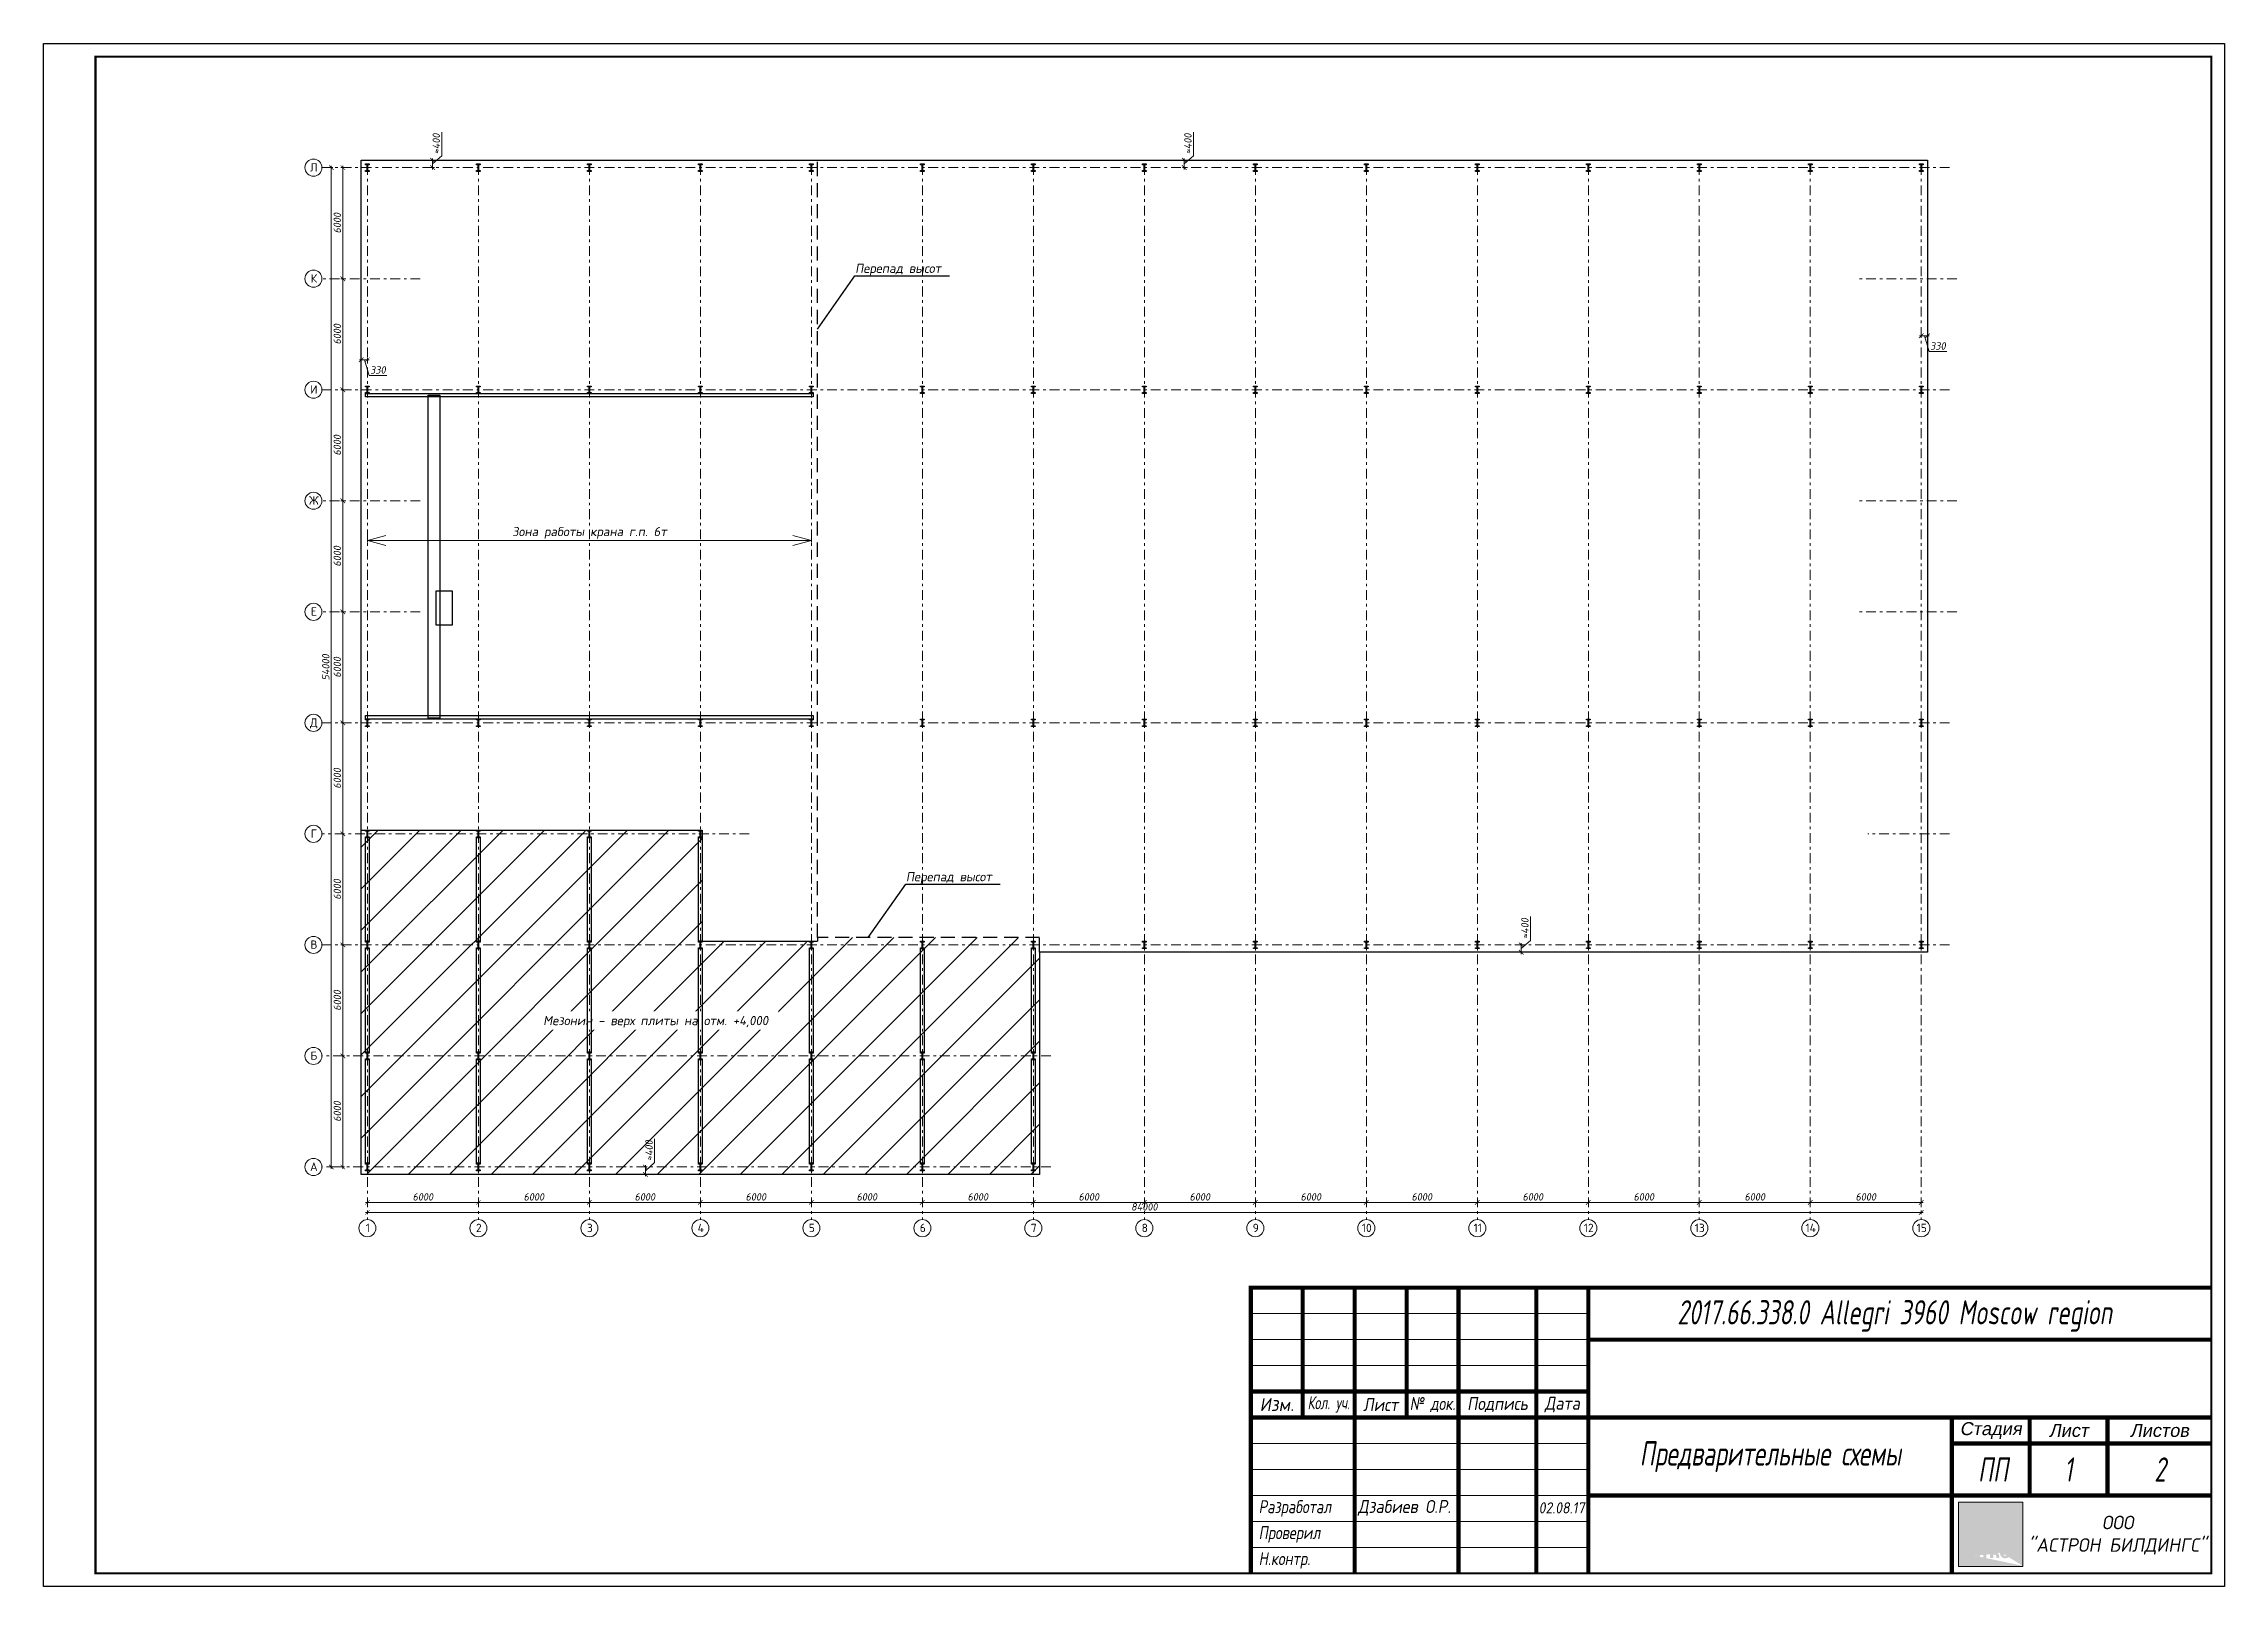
# Model space of a CAD drawing. Header units: millimetres. Extents: x -2648 to 2168491, y -277796 to 297800.
# Drawn here: x 7623 to 125510, y -230548 to -147185 of the extents above; entities that cross this region are included whole.
import ezdxf
from ezdxf import colors
from ezdxf.entities.mleader import LeaderData, LeaderLine
from ezdxf.enums import TextEntityAlignment as Align
from ezdxf.math import Vec2, Vec3

# ---------------------------------------------------------------- set-up
doc = ezdxf.new("R2010")
doc.units = ezdxf.units.MM
doc.linetypes.add('DASHEDX2', pattern=[38.1, 25.4, -12.7])
doc.linetypes.add('Штрихштриховая', pattern=[1093.611073, 529.166651, -211.666656, 141.111112, -211.666656])
doc.layers.get('0').update_dxf_attribs({"lineweight": 0})
doc.layers.get('Defpoints').update_dxf_attribs({"color": 252})
doc.layers.add('Axes', color=1, linetype='Continuous')
doc.layers.add('Dimension', color=162, linetype='Continuous', lineweight=25)
doc.layers.add('я_12', color=1, linetype='Continuous', lineweight=20)
doc.styles.add('Лена', font='isocpeur.ttf', dxfattribs={"oblique": 10})
doc.dimstyles.new('S-100', dxfattribs={"dimscale": 100, "dimtxt": 1, "dimasz": 1.5, "dimexe": 1, "dimexo": 1, "dimgap": 1, "dimtad": 1, "dimdec": 0, "dimzin": 0, "dimdsep": 46, "dimtxsty": 'Лена', "dimblk": 'ARCHTICK', "dimcen": 2, "dimdle": 1, "dimclrd": 256, "dimclre": 256, "dimclrt": 256, "dimadec": 0, "dimazin": 0, "dimtfac": 1, "dimtdec": 0, "dimtmove": 1, "dimatfit": 2, "dimfxl": 1, "dimtolj": 1, "dimtzin": 0, "dimlwd": 20, "dimlwe": 20, "dimarcsym": 0})

msp = doc.modelspace()

# ---------------------------------------------------------------- texts
at = {"style": 'Лена'}
for s, insert, char_height, width, attachment_point in [('\\pxi0.6,qc,t5;{\\W0.7;2017.66.338.0 Allegri 3960 Moscow region}', (90251, -215936.7), 1309.856, 34080.647, 4), ('Изм.', (74285.5, -220723.9), 701.71, 2806.835, 5), ('{\\W0.7;Кол. уч.}', (77092.4, -220723.9), 701.709, 2806.835, 5), ('{\\W0.9;Лист}', (79899.2, -220723.9), 701.709, 2806.835, 5), ('{\\W0.8;№ док.}', (82706, -220723.9), 701.709, 2806.835, 5), ('{\\W0.9;Подпись}', (86214.6, -220723.9), 701.709, 4210.252, 5), ('{\\W0.9;Дата}', (89723.1, -220723.9), 701.709, 2806.835, 5), ('\\pxi0.6;{\\W0.7;Предварительные схемы}', (93113.5, -223542.5), 1309.856, 32155.107, 4), ('{\\fArial|b0|i0|c204|p34;Стадия}', (112879.5, -222127.4), 701.709, 4210.252, 5), ('{\\fArial|b0|i0|c204|p34;Лист}', (117089.8, -222127.4), 701.709, 4210.252, 5), ('{\\fArial|b0|i0|c204|p34;Листов}', (122001.7, -222127.4), 701.709, 5613.67, 5), ('\\pxi0.6;{\\W0.7;ПП}', (111403.5, -224233.2), 1309.856, 32155.107, 4), ('\\pxi0.6;{\\W0.7;1}', (116055.6, -224233.2), 1309.856, 32155.107, 4), ('\\pxi0.6;{\\W0.7;2}', (120933.5, -224233.2), 1309.856, 32155.107, 4), ('\\pxi0.6;{\\W0.8;Разработал}', (72882.1, -226337.6), 701.709, 5613.67, 4), ('{\\W0.9;Дзабиев О.Р.}', (78677, -226305.5), 701.709, 5613.67, 4), ('{\\W0.9;02.08.17}', (89683.9, -226305.5), 600.6, 2806.835, 5), ('\\pxi0.6;{\\W0.8;Проверил}', (72882.1, -227741), 701.709, 5613.67, 4), ('\\pxi0.6;{\\W0.8;Н.контр.}', (72882.1, -229144.4), 701.709, 5613.67, 4)]:
    msp.add_mtext(s, dxfattribs=dict(at, insert=insert, char_height=char_height, width=width, attachment_point=attachment_point))
at = {"layer": 'Axes', "style": 'Лена'}
for s, p in [('Л', (22231.9, -154095.8)), ('К', (22231.9, -160095.8)), ('И', (22231.9, -166095.8)), ('Ж', (22231.9, -172095.8)), ('Е', (22231.9, -178095.8)), ('Д', (22231.9, -184095.8)), ('Г', (22231.9, -190095.8)), ('В', (22231.9, -196095.8)), ('Б', (22231.9, -202095.8)), ('А', (22231.9, -208095.8)), ('1', (25149.1, -211402.3)), ('2', (31149.1, -211402.3)), ('3', (37149.1, -211402.3)), ('4', (43149.1, -211402.3)), ('5', (49149.1, -211402.3)), ('6', (55149.1, -211402.3)), ('7', (61149.1, -211402.3)), ('8', (67149.1, -211402.3)), ('9', (73149.1, -211402.3)), ('10', (79149.1, -211402.3)), ('11', (85149.1, -211402.3)), ('12', (91149.1, -211402.3)), ('13', (97149.1, -211402.3)), ('14', (103149.1, -211402.3)), ('15', (109149.1, -211402.3))]:
    msp.add_text(s, height=450, dxfattribs=at).set_placement(p, align=Align.CENTER)

# ---------------------------------------------------------------- blocks, each defined once
blk = doc.blocks.new('ASTRON_Stamp')
h = blk.add_hatch(color=150)
h.paths.add_polyline_path([(9.94, 4.84), (10.26, 4.88), (10.58, 4.84), (10.85, 4.7), (11.05, 4.49), (11.18, 4.22), (11.22, 3.89), (11.18, 3.57), (11.05, 3.29), (10.85, 3.08), (10.58, 2.95), (10.26, 2.9), (9.94, 2.95), (9.68, 3.08), (9.47, 3.29), (9.35, 3.56), (9.3, 3.89), (9.35, 4.22), (9.47, 4.49), (9.68, 4.7)], flags=16)
h.paths.add_polyline_path([(4.57, 4.88), (4.34, 4.86), (4.13, 4.79), (3.96, 4.67), (3.85, 4.49), (3.81, 4.26), (3.84, 4.06), (3.95, 3.92), (4.09, 3.83), (4.27, 3.76), (4.62, 3.66), (4.73, 3.62), (4.81, 3.58), (4.85, 3.54), (4.86, 3.49), (4.84, 3.42), (4.8, 3.37), (4.74, 3.34), (4.68, 3.33), (4.62, 3.32), (4.55, 3.32), (4.48, 3.34), (4.42, 3.36), (4.37, 3.4), (4.34, 3.46), (4.33, 3.48), (4.32, 3.53), (4.32, 3.55), (4.32, 3.58), (3.73, 3.58), (3.8, 3.28), (3.97, 3.08), (4.18, 2.96), (4.4, 2.91), (4.57, 2.9), (4.82, 2.92), (5.06, 2.99), (5.26, 3.11), (5.39, 3.3), (5.44, 3.55), (5.41, 3.74), (5.33, 3.87), (5.21, 3.98), (5.07, 4.05), (4.91, 4.1), (4.6, 4.18), (4.48, 4.22), (4.39, 4.27), (4.36, 4.34), (4.37, 4.39), (4.41, 4.43), (4.46, 4.45), (4.52, 4.46), (4.57, 4.47), (4.6, 4.46), (4.64, 4.46), (4.68, 4.45), (4.71, 4.44), (4.74, 4.42), (4.77, 4.4), (4.79, 4.37), (4.8, 4.34), (4.81, 4.31), (4.81, 4.27), (5.36, 4.27), (5.31, 4.51), (5.19, 4.68), (5.02, 4.8), (4.81, 4.86)], flags=16)
h.paths.add_polyline_path([(1.3, 1.3), (1.3, 13.7), (13.7, 13.7), (13.7, 1.3)])
h.paths.add_polyline_path([(12.61, 2.94), (13.18, 2.94), (13.18, 4.84), (12.63, 4.84), (12.63, 3.81), (12.07, 4.84), (11.47, 4.84), (11.47, 2.94), (12.02, 2.94), (12.02, 3.99)], flags=16)
h.paths.add_polyline_path([(10.17, 4.4), (10.26, 4.41), (10.36, 4.4), (10.46, 4.35), (10.55, 4.26), (10.62, 4.11), (10.64, 3.89), (10.62, 3.68), (10.55, 3.53), (10.46, 3.43), (10.36, 3.39), (10.26, 3.37), (10.17, 3.39), (10.07, 3.43), (9.98, 3.53), (9.91, 3.68), (9.89, 3.89), (9.91, 4.11), (9.98, 4.26), (10.07, 4.35)], flags=0)
h.paths.add_polyline_path([(8.28, 4.01), (7.98, 4.01), (7.98, 4.39), (8.25, 4.39), (8.37, 4.38), (8.45, 4.35), (8.5, 4.31), (8.53, 4.26), (8.54, 4.2), (8.52, 4.11), (8.48, 4.06), (8.42, 4.03), (8.35, 4.01)], flags=0)
h.paths.add_polyline_path([(9.18, 2.94), (9.15, 3.01), (9.14, 3.1), (9.13, 3.19), (9.12, 3.35), (9.1, 3.48), (9.06, 3.6), (9, 3.7), (8.93, 3.77), (8.84, 3.82), (8.94, 3.88), (9.02, 3.96), (9.08, 4.07), (9.11, 4.18), (9.12, 4.3), (9.09, 4.49), (9, 4.64), (8.86, 4.75), (8.69, 4.82), (8.5, 4.84), (7.39, 4.84), (7.39, 2.94), (7.98, 2.94), (7.98, 3.6), (8.29, 3.6), (8.4, 3.58), (8.47, 3.53), (8.52, 3.44), (8.54, 3.34), (8.56, 3.12), (8.58, 3), (8.6, 2.94)], flags=16)
h.paths.add_polyline_path([(5.53, 4.35), (5.53, 4.84), (7.18, 4.84), (7.18, 4.35), (6.65, 4.35), (6.65, 2.94), (6.06, 2.94), (6.06, 4.35)], flags=16)
h.paths.add_polyline_path([(2.92, 3.62), (2.75, 4.21), (2.56, 3.62)], flags=0)
h.paths.add_polyline_path([(1.77, 2.94), (2.35, 2.94), (2.44, 3.21), (3.04, 3.21), (3.12, 2.94), (3.72, 2.94), (3.03, 4.84), (2.46, 4.84)], flags=16)
h.paths.add_polyline_path([(7.47, 12.14), (13.18, 5.31), (10.93, 5.31), (10.93, 7.99), (7.47, 9.21), (4.01, 7.99), (4.01, 5.31), (1.77, 5.31)], flags=16)
edge = h.paths.add_edge_path(flags=16)
edge.add_line((10.07, 3.43), (10.02, 3.49))
edge.add_line((8.51, 4.3), (8.48, 4.33))
edge.add_line((8.87, 3.8), (8.85, 3.83))
edge.add_line((4.39, 3.39), (4.37, 3.41))
edge.add_line((13.41, 1.52), (13.47, 1.58))
edge.add_line((10.45, 3.43), (10.55, 3.53))
edge.add_line((8.84, 3.82), (8.86, 3.83))
at = {"layer": 'Defpoints'}
h = blk.add_hatch(color=255, dxfattribs=at)
h.paths.add_polyline_path([(7.47, 12.14), (4.01, 7.99), (4.01, 7.99), (7.47, 9.21), (10.93, 7.99)])
h.paths.add_polyline_path([(4.01, 5.31), (1.77, 5.31), (4.01, 7.99)])
h.paths.add_polyline_path([(10.93, 7.99), (10.93, 5.31), (13.18, 5.31)])
h.paths.add_polyline_path([(3.03, 4.84), (2.46, 4.84), (1.77, 2.94), (2.35, 2.94), (2.44, 3.21), (3.04, 3.21), (3.12, 2.94), (3.72, 2.94)])
h.paths.add_polyline_path([(2.92, 3.62), (2.56, 3.62), (2.75, 4.21)], flags=16)
h.paths.add_polyline_path([(5.07, 4.05), (4.91, 4.1), (4.6, 4.18), (4.48, 4.22), (4.39, 4.27), (4.36, 4.34), (4.37, 4.39), (4.41, 4.43), (4.46, 4.45), (4.52, 4.46), (4.57, 4.47), (4.6, 4.46), (4.64, 4.46), (4.68, 4.45), (4.71, 4.44), (4.74, 4.42), (4.77, 4.4), (4.79, 4.37), (4.8, 4.34), (4.81, 4.31), (4.81, 4.27), (5.36, 4.27), (5.31, 4.51), (5.19, 4.68), (5.02, 4.8), (4.81, 4.86), (4.57, 4.88), (4.34, 4.86), (4.13, 4.79), (3.96, 4.67), (3.85, 4.49), (3.81, 4.26), (3.84, 4.06), (3.95, 3.92), (4.09, 3.83), (4.27, 3.76), (4.62, 3.66), (4.73, 3.62), (4.81, 3.58), (4.85, 3.54), (4.86, 3.49), (4.84, 3.42), (4.8, 3.37), (4.74, 3.34), (4.68, 3.33), (4.62, 3.32), (4.55, 3.32), (4.48, 3.34), (4.42, 3.36), (4.37, 3.4), (4.33, 3.47), (4.32, 3.54), (4.32, 3.58), (3.73, 3.58), (3.8, 3.28), (3.97, 3.08), (4.18, 2.96), (4.4, 2.91), (4.57, 2.9), (4.82, 2.92), (5.06, 2.99), (5.26, 3.11), (5.39, 3.3), (5.44, 3.55), (5.41, 3.74), (5.33, 3.87), (5.21, 3.98)])
h.paths.add_polyline_path([(6.65, 4.35), (7.18, 4.35), (7.18, 4.84), (5.53, 4.84), (5.53, 4.35), (6.06, 4.35), (6.06, 2.94), (6.65, 2.94)])
h.paths.add_polyline_path([(9.12, 4.3), (9.09, 4.49), (9, 4.64), (8.86, 4.75), (8.69, 4.82), (8.5, 4.84), (7.39, 4.84), (7.39, 2.94), (7.98, 2.94), (7.98, 3.6), (8.29, 3.6), (8.4, 3.58), (8.47, 3.53), (8.52, 3.44), (8.54, 3.34), (8.56, 3.12), (8.58, 3), (8.6, 2.94), (9.18, 2.94), (9.15, 3.01), (9.14, 3.1), (9.13, 3.19), (9.12, 3.35), (9.1, 3.48), (9.06, 3.6), (9, 3.7), (8.93, 3.77), (8.84, 3.82), (8.94, 3.88), (9.02, 3.96), (9.08, 4.07), (9.11, 4.18)])
h.paths.add_polyline_path([(8.54, 4.2), (8.52, 4.11), (8.48, 4.06), (8.42, 4.03), (8.35, 4.01), (8.28, 4.01), (7.98, 4.01), (7.98, 4.39), (8.25, 4.39), (8.37, 4.38), (8.45, 4.35), (8.5, 4.31), (8.53, 4.26)], flags=16)
h.paths.add_polyline_path([(11.18, 4.22), (11.05, 4.49), (10.85, 4.7), (10.58, 4.84), (10.26, 4.88), (9.94, 4.84), (9.68, 4.7), (9.47, 4.49), (9.35, 4.22), (9.3, 3.89), (9.35, 3.56), (9.47, 3.29), (9.68, 3.08), (9.94, 2.95), (10.26, 2.9), (10.58, 2.95), (10.85, 3.08), (11.05, 3.29), (11.18, 3.57), (11.22, 3.89)])
h.paths.add_polyline_path([(9.91, 4.11), (9.98, 4.26), (10.07, 4.35), (10.17, 4.4), (10.26, 4.41), (10.36, 4.4), (10.46, 4.35), (10.55, 4.26), (10.62, 4.11), (10.64, 3.89), (10.62, 3.68), (10.55, 3.53), (10.46, 3.43), (10.36, 3.39), (10.26, 3.37), (10.17, 3.39), (10.07, 3.43), (9.98, 3.53), (9.91, 3.68), (9.89, 3.89)], flags=16)
h.paths.add_polyline_path([(12.07, 4.84), (11.47, 4.84), (11.47, 2.94), (12.02, 2.94), (12.02, 3.99), (12.61, 2.94), (13.18, 2.94), (13.18, 4.84), (12.63, 4.84), (12.63, 3.81)])
at = {"color": 152, "lineweight": 9}
for p, q in [((1.3, 13.7), (1.3, 1.3)), ((13.7, 13.7), (1.3, 13.7)), ((13.7, 13.7), (13.7, 1.3)), ((13.7, 1.3), (1.3, 1.3))]:
    blk.add_line(p, q, dxfattribs=at)
at = {"insert": (31.96, 7.36), "char_height": 2.6, "attachment_point": 5, "style": 'Лена'}
blk.add_mtext_dynamic_manual_height_columns('ООО \\P"АСТРОН БИЛДИНГС"', width=36.2279, gutter_width=85.23, heights=[0], dxfattribs=at)
blk = doc.blocks.new('_ArchTick')
at = {"color": 0, "linetype": 'ByBlock', "const_width": 0.15}
blk.add_lwpolyline([(-0.5, -0.5), (0.5, 0.5)], dxfattribs=at)
blk = doc.blocks.new('*D260')
at = {"layer": 'Defpoints', "color": 0, "lineweight": -2, "ltscale": 100, "transparency": 16777216}
for p in [(31127, -209644), (31127, -209801), (25127, -210422)]:
    blk.add_point(p, dxfattribs=at)
at = {"layer": 'Dimension', "lineweight": 20, "ltscale": 100, "transparency": 16777216}
for p, q in [((25027, -209801), (31227, -209801)), ((25127, -209901), (25127, -209701)), ((31127, -209744), (31127, -209901))]:
    blk.add_line(p, q, dxfattribs=at)
at = {"layer": 'Dimension', "lineweight": 20, "ltscale": 100, "transparency": 16777216, "xscale": 250, "yscale": 250, "zscale": 250, "rotation": 180}
blk.add_blockref('_ArchTick', (25127, -209801), dxfattribs=at)
at = {"layer": 'Dimension', "lineweight": 20, "ltscale": 100, "transparency": 16777216, "xscale": 250, "yscale": 250, "zscale": 250}
blk.add_blockref('_ArchTick', (31127, -209801), dxfattribs=at)
at = {"layer": 'Dimension', "lineweight": -2, "ltscale": 100, "transparency": 16777216, "insert": (28127, -209501), "char_height": 400, "attachment_point": 5, "style": 'Лена'}
blk.add_mtext('\\A1;6000', dxfattribs=at)
blk = doc.blocks.new('*D261')
at = {"layer": 'Defpoints', "color": 0, "lineweight": -2, "ltscale": 100, "transparency": 16777216}
for p in [(23975, -201886), (23797, -207886), (24166, -207886)]:
    blk.add_point(p, dxfattribs=at)
at = {"layer": 'Dimension', "lineweight": 20, "ltscale": 100, "transparency": 16777216}
for p, q in [((23875, -201886), (23697, -201886)), ((23797, -201786), (23797, -207986)), ((23897, -207886), (23697, -207886))]:
    blk.add_line(p, q, dxfattribs=at)
at = {"layer": 'Dimension', "lineweight": 20, "ltscale": 100, "transparency": 16777216, "xscale": 250, "yscale": 250, "zscale": 250}
for p, rotation in [((23797, -201886), 90), ((23797, -207886), 270)]:
    blk.add_blockref('_ArchTick', p, dxfattribs=dict(at, rotation=rotation))
at = {"layer": 'Dimension', "lineweight": -2, "ltscale": 100, "transparency": 16777216, "insert": (23497, -204886), "char_height": 400, "attachment_point": 5, "rotation": 90, "style": 'Лена'}
blk.add_mtext('\\A1;6000', dxfattribs=at)
blk = doc.blocks.new('*D262')
at = {"layer": 'Defpoints', "color": 0, "lineweight": -2, "ltscale": 100, "transparency": 16777216}
for p in [(25127, -209701), (109127, -209701), (109127, -210341)]:
    blk.add_point(p, dxfattribs=at)
at = {"layer": 'Dimension', "lineweight": 20, "ltscale": 100, "transparency": 16777216}
for p, q in [((25027, -210341), (109227, -210341)), ((25127, -210241), (25127, -210441)), ((109127, -210241), (109127, -210441))]:
    blk.add_line(p, q, dxfattribs=at)
at = {"layer": 'Dimension', "lineweight": 20, "ltscale": 100, "transparency": 16777216, "xscale": 250, "yscale": 250, "zscale": 250, "rotation": 180}
blk.add_blockref('_ArchTick', (25127, -210341), dxfattribs=at)
at = {"layer": 'Dimension', "lineweight": 20, "ltscale": 100, "transparency": 16777216, "xscale": 250, "yscale": 250, "zscale": 250}
blk.add_blockref('_ArchTick', (109127, -210341), dxfattribs=at)
at = {"layer": 'Dimension', "lineweight": -2, "ltscale": 100, "transparency": 16777216, "insert": (67127, -210041), "char_height": 400, "attachment_point": 5, "style": 'Лена'}
blk.add_mtext('\\A1;84000', dxfattribs=at)
blk = doc.blocks.new('*D263')
at = {"layer": 'Defpoints', "color": 0, "lineweight": -2, "ltscale": 100, "transparency": 16777216}
for p in [(23354, -153886), (23176, -207886), (23545, -207886)]:
    blk.add_point(p, dxfattribs=at)
at = {"layer": 'Dimension', "lineweight": 20, "ltscale": 100, "transparency": 16777216}
for p, q in [((23254, -153886), (23076, -153886)), ((23176, -153786), (23176, -207986)), ((23276, -207886), (23076, -207886))]:
    blk.add_line(p, q, dxfattribs=at)
at = {"layer": 'Dimension', "lineweight": 20, "ltscale": 100, "transparency": 16777216, "xscale": 250, "yscale": 250, "zscale": 250}
for p, rotation in [((23176, -153886), 90), ((23176, -207886), 270)]:
    blk.add_blockref('_ArchTick', p, dxfattribs=dict(at, rotation=rotation))
at = {"layer": 'Dimension', "lineweight": -2, "ltscale": 100, "transparency": 16777216, "insert": (22876, -180886), "char_height": 400, "attachment_point": 5, "rotation": 90, "style": 'Лена'}
blk.add_mtext('\\A1;54000', dxfattribs=at)
blk = doc.blocks.new('*D264')
at = {"layer": 'Defpoints', "color": 0, "lineweight": -2, "ltscale": 100, "transparency": 16777216}
for p in [(23975, -195886), (23797, -201886), (24166, -201886)]:
    blk.add_point(p, dxfattribs=at)
at = {"layer": 'Dimension', "lineweight": 20, "ltscale": 100, "transparency": 16777216}
for p, q in [((23875, -195886), (23697, -195886)), ((23797, -195786), (23797, -201986)), ((23897, -201886), (23697, -201886))]:
    blk.add_line(p, q, dxfattribs=at)
at = {"layer": 'Dimension', "lineweight": 20, "ltscale": 100, "transparency": 16777216, "xscale": 250, "yscale": 250, "zscale": 250}
for p, rotation in [((23797, -195886), 90), ((23797, -201886), 270)]:
    blk.add_blockref('_ArchTick', p, dxfattribs=dict(at, rotation=rotation))
at = {"layer": 'Dimension', "lineweight": -2, "ltscale": 100, "transparency": 16777216, "insert": (23497, -198886), "char_height": 400, "attachment_point": 5, "rotation": 90, "style": 'Лена'}
blk.add_mtext('\\A1;6000', dxfattribs=at)
blk = doc.blocks.new('*D265')
at = {"layer": 'Defpoints', "color": 0, "lineweight": -2, "ltscale": 100, "transparency": 16777216}
for p in [(23975, -189886), (23797, -195886), (24166, -195886)]:
    blk.add_point(p, dxfattribs=at)
at = {"layer": 'Dimension', "lineweight": 20, "ltscale": 100, "transparency": 16777216}
for p, q in [((23797, -189786), (23797, -195986)), ((23875, -189886), (23697, -189886)), ((23897, -195886), (23697, -195886))]:
    blk.add_line(p, q, dxfattribs=at)
at = {"layer": 'Dimension', "lineweight": 20, "ltscale": 100, "transparency": 16777216, "xscale": 250, "yscale": 250, "zscale": 250}
for p, rotation in [((23797, -189886), 90), ((23797, -195886), 270)]:
    blk.add_blockref('_ArchTick', p, dxfattribs=dict(at, rotation=rotation))
at = {"layer": 'Dimension', "lineweight": -2, "ltscale": 100, "transparency": 16777216, "insert": (23497, -192886), "char_height": 400, "attachment_point": 5, "rotation": 90, "style": 'Лена'}
blk.add_mtext('\\A1;6000', dxfattribs=at)
blk = doc.blocks.new('*D266')
at = {"layer": 'Defpoints', "color": 0, "lineweight": -2, "ltscale": 100, "transparency": 16777216}
for p in [(23975, -183886), (23797, -189886), (24166, -189886)]:
    blk.add_point(p, dxfattribs=at)
at = {"layer": 'Dimension', "lineweight": 20, "ltscale": 100, "transparency": 16777216}
for p, q in [((23875, -183886), (23697, -183886)), ((23797, -183786), (23797, -189986)), ((23897, -189886), (23697, -189886))]:
    blk.add_line(p, q, dxfattribs=at)
at = {"layer": 'Dimension', "lineweight": 20, "ltscale": 100, "transparency": 16777216, "xscale": 250, "yscale": 250, "zscale": 250}
for p, rotation in [((23797, -183886), 90), ((23797, -189886), 270)]:
    blk.add_blockref('_ArchTick', p, dxfattribs=dict(at, rotation=rotation))
at = {"layer": 'Dimension', "lineweight": -2, "ltscale": 100, "transparency": 16777216, "insert": (23497, -186886), "char_height": 400, "attachment_point": 5, "rotation": 90, "style": 'Лена'}
blk.add_mtext('\\A1;6000', dxfattribs=at)
blk = doc.blocks.new('*D267')
at = {"layer": 'Defpoints', "color": 0, "lineweight": -2, "ltscale": 100, "transparency": 16777216}
for p in [(23975, -177886), (23797, -183886), (24166, -183886)]:
    blk.add_point(p, dxfattribs=at)
at = {"layer": 'Dimension', "lineweight": 20, "ltscale": 100, "transparency": 16777216}
for p, q in [((23875, -177886), (23697, -177886)), ((23797, -177786), (23797, -183986)), ((23897, -183886), (23697, -183886))]:
    blk.add_line(p, q, dxfattribs=at)
at = {"layer": 'Dimension', "lineweight": 20, "ltscale": 100, "transparency": 16777216, "xscale": 250, "yscale": 250, "zscale": 250}
for p, rotation in [((23797, -177886), 90), ((23797, -183886), 270)]:
    blk.add_blockref('_ArchTick', p, dxfattribs=dict(at, rotation=rotation))
at = {"layer": 'Dimension', "lineweight": -2, "ltscale": 100, "transparency": 16777216, "insert": (23497, -180886), "char_height": 400, "attachment_point": 5, "rotation": 90, "style": 'Лена'}
blk.add_mtext('\\A1;6000', dxfattribs=at)
blk = doc.blocks.new('*D268')
at = {"layer": 'Defpoints', "color": 0, "lineweight": -2, "ltscale": 100, "transparency": 16777216}
for p in [(23975, -171886), (23797, -177886), (24166, -177886)]:
    blk.add_point(p, dxfattribs=at)
at = {"layer": 'Dimension', "lineweight": 20, "ltscale": 100, "transparency": 16777216}
for p, q in [((23875, -171886), (23697, -171886)), ((23797, -171786), (23797, -177986)), ((23897, -177886), (23697, -177886))]:
    blk.add_line(p, q, dxfattribs=at)
at = {"layer": 'Dimension', "lineweight": 20, "ltscale": 100, "transparency": 16777216, "xscale": 250, "yscale": 250, "zscale": 250}
for p, rotation in [((23797, -171886), 90), ((23797, -177886), 270)]:
    blk.add_blockref('_ArchTick', p, dxfattribs=dict(at, rotation=rotation))
at = {"layer": 'Dimension', "lineweight": -2, "ltscale": 100, "transparency": 16777216, "insert": (23497, -174886), "char_height": 400, "attachment_point": 5, "rotation": 90, "style": 'Лена'}
blk.add_mtext('\\A1;6000', dxfattribs=at)
blk = doc.blocks.new('*D269')
at = {"layer": 'Defpoints', "color": 0, "lineweight": -2, "ltscale": 100, "transparency": 16777216}
for p in [(23975, -165886), (23797, -171886), (24166, -171886)]:
    blk.add_point(p, dxfattribs=at)
at = {"layer": 'Dimension', "lineweight": 20, "ltscale": 100, "transparency": 16777216}
for p, q in [((23875, -165886), (23697, -165886)), ((23797, -165786), (23797, -171986)), ((23897, -171886), (23697, -171886))]:
    blk.add_line(p, q, dxfattribs=at)
at = {"layer": 'Dimension', "lineweight": 20, "ltscale": 100, "transparency": 16777216, "xscale": 250, "yscale": 250, "zscale": 250}
for p, rotation in [((23797, -165886), 90), ((23797, -171886), 270)]:
    blk.add_blockref('_ArchTick', p, dxfattribs=dict(at, rotation=rotation))
at = {"layer": 'Dimension', "lineweight": -2, "ltscale": 100, "transparency": 16777216, "insert": (23497, -168886), "char_height": 400, "attachment_point": 5, "rotation": 90, "style": 'Лена'}
blk.add_mtext('\\A1;6000', dxfattribs=at)
blk = doc.blocks.new('*D270')
at = {"layer": 'Defpoints', "color": 0, "lineweight": -2, "ltscale": 100, "transparency": 16777216}
for p in [(23975, -159886), (23797, -165886), (24166, -165886)]:
    blk.add_point(p, dxfattribs=at)
at = {"layer": 'Dimension', "lineweight": 20, "ltscale": 100, "transparency": 16777216}
for p, q in [((23875, -159886), (23697, -159886)), ((23797, -159786), (23797, -165986)), ((23897, -165886), (23697, -165886))]:
    blk.add_line(p, q, dxfattribs=at)
at = {"layer": 'Dimension', "lineweight": 20, "ltscale": 100, "transparency": 16777216, "xscale": 250, "yscale": 250, "zscale": 250}
for p, rotation in [((23797, -159886), 90), ((23797, -165886), 270)]:
    blk.add_blockref('_ArchTick', p, dxfattribs=dict(at, rotation=rotation))
at = {"layer": 'Dimension', "lineweight": -2, "ltscale": 100, "transparency": 16777216, "insert": (23497, -162886), "char_height": 400, "attachment_point": 5, "rotation": 90, "style": 'Лена'}
blk.add_mtext('\\A1;6000', dxfattribs=at)
blk = doc.blocks.new('*D271')
at = {"layer": 'Defpoints', "color": 0, "lineweight": -2, "ltscale": 100, "transparency": 16777216}
for p in [(23975, -153886), (23797, -159886), (24166, -159886)]:
    blk.add_point(p, dxfattribs=at)
at = {"layer": 'Dimension', "lineweight": 20, "ltscale": 100, "transparency": 16777216}
for p, q in [((23875, -153886), (23697, -153886)), ((23797, -153786), (23797, -159986)), ((23897, -159886), (23697, -159886))]:
    blk.add_line(p, q, dxfattribs=at)
at = {"layer": 'Dimension', "lineweight": 20, "ltscale": 100, "transparency": 16777216, "xscale": 250, "yscale": 250, "zscale": 250}
for p, rotation in [((23797, -153886), 90), ((23797, -159886), 270)]:
    blk.add_blockref('_ArchTick', p, dxfattribs=dict(at, rotation=rotation))
at = {"layer": 'Dimension', "lineweight": -2, "ltscale": 100, "transparency": 16777216, "insert": (23497, -156886), "char_height": 400, "attachment_point": 5, "rotation": 90, "style": 'Лена'}
blk.add_mtext('\\A1;6000', dxfattribs=at)
blk = doc.blocks.new('*D272')
at = {"layer": 'Defpoints', "color": 0, "lineweight": -2, "ltscale": 100, "transparency": 16777216}
for p in [(37127, -209644), (37127, -209801), (31127, -210422)]:
    blk.add_point(p, dxfattribs=at)
at = {"layer": 'Dimension', "lineweight": 20, "ltscale": 100, "transparency": 16777216}
for p, q in [((31027, -209801), (37227, -209801)), ((31127, -209901), (31127, -209701)), ((37127, -209744), (37127, -209901))]:
    blk.add_line(p, q, dxfattribs=at)
at = {"layer": 'Dimension', "lineweight": 20, "ltscale": 100, "transparency": 16777216, "xscale": 250, "yscale": 250, "zscale": 250, "rotation": 180}
blk.add_blockref('_ArchTick', (31127, -209801), dxfattribs=at)
at = {"layer": 'Dimension', "lineweight": 20, "ltscale": 100, "transparency": 16777216, "xscale": 250, "yscale": 250, "zscale": 250}
blk.add_blockref('_ArchTick', (37127, -209801), dxfattribs=at)
at = {"layer": 'Dimension', "lineweight": -2, "ltscale": 100, "transparency": 16777216, "insert": (34127, -209501), "char_height": 400, "attachment_point": 5, "style": 'Лена'}
blk.add_mtext('\\A1;6000', dxfattribs=at)
blk = doc.blocks.new('*D273')
at = {"layer": 'Defpoints', "color": 0, "lineweight": -2, "ltscale": 100, "transparency": 16777216}
for p in [(43127, -209644), (43127, -209801), (37127, -210422)]:
    blk.add_point(p, dxfattribs=at)
at = {"layer": 'Dimension', "lineweight": 20, "ltscale": 100, "transparency": 16777216}
for p, q in [((37027, -209801), (43227, -209801)), ((37127, -209901), (37127, -209701)), ((43127, -209744), (43127, -209901))]:
    blk.add_line(p, q, dxfattribs=at)
at = {"layer": 'Dimension', "lineweight": 20, "ltscale": 100, "transparency": 16777216, "xscale": 250, "yscale": 250, "zscale": 250, "rotation": 180}
blk.add_blockref('_ArchTick', (37127, -209801), dxfattribs=at)
at = {"layer": 'Dimension', "lineweight": 20, "ltscale": 100, "transparency": 16777216, "xscale": 250, "yscale": 250, "zscale": 250}
blk.add_blockref('_ArchTick', (43127, -209801), dxfattribs=at)
at = {"layer": 'Dimension', "lineweight": -2, "ltscale": 100, "transparency": 16777216, "insert": (40127, -209501), "char_height": 400, "attachment_point": 5, "style": 'Лена'}
blk.add_mtext('\\A1;6000', dxfattribs=at)
blk = doc.blocks.new('*D274')
at = {"layer": 'Defpoints', "color": 0, "lineweight": -2, "ltscale": 100, "transparency": 16777216}
for p in [(49127, -209644), (49127, -209801), (43127, -210422)]:
    blk.add_point(p, dxfattribs=at)
at = {"layer": 'Dimension', "lineweight": 20, "ltscale": 100, "transparency": 16777216}
for p, q in [((43027, -209801), (49227, -209801)), ((43127, -209901), (43127, -209701)), ((49127, -209744), (49127, -209901))]:
    blk.add_line(p, q, dxfattribs=at)
at = {"layer": 'Dimension', "lineweight": 20, "ltscale": 100, "transparency": 16777216, "xscale": 250, "yscale": 250, "zscale": 250, "rotation": 180}
blk.add_blockref('_ArchTick', (43127, -209801), dxfattribs=at)
at = {"layer": 'Dimension', "lineweight": 20, "ltscale": 100, "transparency": 16777216, "xscale": 250, "yscale": 250, "zscale": 250}
blk.add_blockref('_ArchTick', (49127, -209801), dxfattribs=at)
at = {"layer": 'Dimension', "lineweight": -2, "ltscale": 100, "transparency": 16777216, "insert": (46127, -209501), "char_height": 400, "attachment_point": 5, "style": 'Лена'}
blk.add_mtext('\\A1;6000', dxfattribs=at)
blk = doc.blocks.new('*D275')
at = {"layer": 'Defpoints', "color": 0, "lineweight": -2, "ltscale": 100, "transparency": 16777216}
for p in [(55127, -209644), (55127, -209801), (49127, -210422)]:
    blk.add_point(p, dxfattribs=at)
at = {"layer": 'Dimension', "lineweight": 20, "ltscale": 100, "transparency": 16777216}
for p, q in [((49027, -209801), (55227, -209801)), ((49127, -209901), (49127, -209701)), ((55127, -209744), (55127, -209901))]:
    blk.add_line(p, q, dxfattribs=at)
at = {"layer": 'Dimension', "lineweight": 20, "ltscale": 100, "transparency": 16777216, "xscale": 250, "yscale": 250, "zscale": 250, "rotation": 180}
blk.add_blockref('_ArchTick', (49127, -209801), dxfattribs=at)
at = {"layer": 'Dimension', "lineweight": 20, "ltscale": 100, "transparency": 16777216, "xscale": 250, "yscale": 250, "zscale": 250}
blk.add_blockref('_ArchTick', (55127, -209801), dxfattribs=at)
at = {"layer": 'Dimension', "lineweight": -2, "ltscale": 100, "transparency": 16777216, "insert": (52127, -209501), "char_height": 400, "attachment_point": 5, "style": 'Лена'}
blk.add_mtext('\\A1;6000', dxfattribs=at)
blk = doc.blocks.new('*D276')
at = {"layer": 'Defpoints', "color": 0, "lineweight": -2, "ltscale": 100, "transparency": 16777216}
for p in [(61127, -209644), (61127, -209801), (55127, -210422)]:
    blk.add_point(p, dxfattribs=at)
at = {"layer": 'Dimension', "lineweight": 20, "ltscale": 100, "transparency": 16777216}
for p, q in [((55027, -209801), (61227, -209801)), ((55127, -209901), (55127, -209701)), ((61127, -209744), (61127, -209901))]:
    blk.add_line(p, q, dxfattribs=at)
at = {"layer": 'Dimension', "lineweight": 20, "ltscale": 100, "transparency": 16777216, "xscale": 250, "yscale": 250, "zscale": 250, "rotation": 180}
blk.add_blockref('_ArchTick', (55127, -209801), dxfattribs=at)
at = {"layer": 'Dimension', "lineweight": 20, "ltscale": 100, "transparency": 16777216, "xscale": 250, "yscale": 250, "zscale": 250}
blk.add_blockref('_ArchTick', (61127, -209801), dxfattribs=at)
at = {"layer": 'Dimension', "lineweight": -2, "ltscale": 100, "transparency": 16777216, "insert": (58127, -209501), "char_height": 400, "attachment_point": 5, "style": 'Лена'}
blk.add_mtext('\\A1;6000', dxfattribs=at)
blk = doc.blocks.new('*D277')
at = {"layer": 'Defpoints', "color": 0, "lineweight": -2, "ltscale": 100, "transparency": 16777216}
for p in [(67127, -209644), (67127, -209801), (61127, -210422)]:
    blk.add_point(p, dxfattribs=at)
at = {"layer": 'Dimension', "lineweight": 20, "ltscale": 100, "transparency": 16777216}
for p, q in [((61027, -209801), (67227, -209801)), ((61127, -209901), (61127, -209701)), ((67127, -209744), (67127, -209901))]:
    blk.add_line(p, q, dxfattribs=at)
at = {"layer": 'Dimension', "lineweight": 20, "ltscale": 100, "transparency": 16777216, "xscale": 250, "yscale": 250, "zscale": 250, "rotation": 180}
blk.add_blockref('_ArchTick', (61127, -209801), dxfattribs=at)
at = {"layer": 'Dimension', "lineweight": 20, "ltscale": 100, "transparency": 16777216, "xscale": 250, "yscale": 250, "zscale": 250}
blk.add_blockref('_ArchTick', (67127, -209801), dxfattribs=at)
at = {"layer": 'Dimension', "lineweight": -2, "ltscale": 100, "transparency": 16777216, "insert": (64127, -209501), "char_height": 400, "attachment_point": 5, "style": 'Лена'}
blk.add_mtext('\\A1;6000', dxfattribs=at)
blk = doc.blocks.new('*D278')
at = {"layer": 'Defpoints', "color": 0, "lineweight": -2, "ltscale": 100, "transparency": 16777216}
for p in [(73127, -209644), (73127, -209801), (67127, -210422)]:
    blk.add_point(p, dxfattribs=at)
at = {"layer": 'Dimension', "lineweight": 20, "ltscale": 100, "transparency": 16777216}
for p, q in [((67027, -209801), (73227, -209801)), ((67127, -209901), (67127, -209701)), ((73127, -209744), (73127, -209901))]:
    blk.add_line(p, q, dxfattribs=at)
at = {"layer": 'Dimension', "lineweight": 20, "ltscale": 100, "transparency": 16777216, "xscale": 250, "yscale": 250, "zscale": 250, "rotation": 180}
blk.add_blockref('_ArchTick', (67127, -209801), dxfattribs=at)
at = {"layer": 'Dimension', "lineweight": 20, "ltscale": 100, "transparency": 16777216, "xscale": 250, "yscale": 250, "zscale": 250}
blk.add_blockref('_ArchTick', (73127, -209801), dxfattribs=at)
at = {"layer": 'Dimension', "lineweight": -2, "ltscale": 100, "transparency": 16777216, "insert": (70127, -209501), "char_height": 400, "attachment_point": 5, "style": 'Лена'}
blk.add_mtext('\\A1;6000', dxfattribs=at)
blk = doc.blocks.new('*D279')
at = {"layer": 'Defpoints', "color": 0, "lineweight": -2, "ltscale": 100, "transparency": 16777216}
for p in [(79127, -209644), (79127, -209801), (73127, -210422)]:
    blk.add_point(p, dxfattribs=at)
at = {"layer": 'Dimension', "lineweight": 20, "ltscale": 100, "transparency": 16777216}
for p, q in [((73027, -209801), (79227, -209801)), ((73127, -209901), (73127, -209701)), ((79127, -209744), (79127, -209901))]:
    blk.add_line(p, q, dxfattribs=at)
at = {"layer": 'Dimension', "lineweight": 20, "ltscale": 100, "transparency": 16777216, "xscale": 250, "yscale": 250, "zscale": 250, "rotation": 180}
blk.add_blockref('_ArchTick', (73127, -209801), dxfattribs=at)
at = {"layer": 'Dimension', "lineweight": 20, "ltscale": 100, "transparency": 16777216, "xscale": 250, "yscale": 250, "zscale": 250}
blk.add_blockref('_ArchTick', (79127, -209801), dxfattribs=at)
at = {"layer": 'Dimension', "lineweight": -2, "ltscale": 100, "transparency": 16777216, "insert": (76127, -209501), "char_height": 400, "attachment_point": 5, "style": 'Лена'}
blk.add_mtext('\\A1;6000', dxfattribs=at)
blk = doc.blocks.new('*D280')
at = {"layer": 'Defpoints', "color": 0, "lineweight": -2, "ltscale": 100, "transparency": 16777216}
for p in [(85127, -209644), (85127, -209801), (79127, -210422)]:
    blk.add_point(p, dxfattribs=at)
at = {"layer": 'Dimension', "lineweight": 20, "ltscale": 100, "transparency": 16777216}
for p, q in [((79027, -209801), (85227, -209801)), ((79127, -209901), (79127, -209701)), ((85127, -209744), (85127, -209901))]:
    blk.add_line(p, q, dxfattribs=at)
at = {"layer": 'Dimension', "lineweight": 20, "ltscale": 100, "transparency": 16777216, "xscale": 250, "yscale": 250, "zscale": 250, "rotation": 180}
blk.add_blockref('_ArchTick', (79127, -209801), dxfattribs=at)
at = {"layer": 'Dimension', "lineweight": 20, "ltscale": 100, "transparency": 16777216, "xscale": 250, "yscale": 250, "zscale": 250}
blk.add_blockref('_ArchTick', (85127, -209801), dxfattribs=at)
at = {"layer": 'Dimension', "lineweight": -2, "ltscale": 100, "transparency": 16777216, "insert": (82127, -209501), "char_height": 400, "attachment_point": 5, "style": 'Лена'}
blk.add_mtext('\\A1;6000', dxfattribs=at)
blk = doc.blocks.new('*D281')
at = {"layer": 'Defpoints', "color": 0, "lineweight": -2, "ltscale": 100, "transparency": 16777216}
for p in [(91127, -209644), (91127, -209801), (85127, -210422)]:
    blk.add_point(p, dxfattribs=at)
at = {"layer": 'Dimension', "lineweight": 20, "ltscale": 100, "transparency": 16777216}
for p, q in [((85027, -209801), (91227, -209801)), ((85127, -209901), (85127, -209701)), ((91127, -209744), (91127, -209901))]:
    blk.add_line(p, q, dxfattribs=at)
at = {"layer": 'Dimension', "lineweight": 20, "ltscale": 100, "transparency": 16777216, "xscale": 250, "yscale": 250, "zscale": 250, "rotation": 180}
blk.add_blockref('_ArchTick', (85127, -209801), dxfattribs=at)
at = {"layer": 'Dimension', "lineweight": 20, "ltscale": 100, "transparency": 16777216, "xscale": 250, "yscale": 250, "zscale": 250}
blk.add_blockref('_ArchTick', (91127, -209801), dxfattribs=at)
at = {"layer": 'Dimension', "lineweight": -2, "ltscale": 100, "transparency": 16777216, "insert": (88127, -209501), "char_height": 400, "attachment_point": 5, "style": 'Лена'}
blk.add_mtext('\\A1;6000', dxfattribs=at)
blk = doc.blocks.new('*D282')
at = {"layer": 'Defpoints', "color": 0, "lineweight": -2, "ltscale": 100, "transparency": 16777216}
for p in [(97127, -209644), (97127, -209801), (91127, -210422)]:
    blk.add_point(p, dxfattribs=at)
at = {"layer": 'Dimension', "lineweight": 20, "ltscale": 100, "transparency": 16777216}
for p, q in [((91027, -209801), (97227, -209801)), ((91127, -209901), (91127, -209701)), ((97127, -209744), (97127, -209901))]:
    blk.add_line(p, q, dxfattribs=at)
at = {"layer": 'Dimension', "lineweight": 20, "ltscale": 100, "transparency": 16777216, "xscale": 250, "yscale": 250, "zscale": 250, "rotation": 180}
blk.add_blockref('_ArchTick', (91127, -209801), dxfattribs=at)
at = {"layer": 'Dimension', "lineweight": 20, "ltscale": 100, "transparency": 16777216, "xscale": 250, "yscale": 250, "zscale": 250}
blk.add_blockref('_ArchTick', (97127, -209801), dxfattribs=at)
at = {"layer": 'Dimension', "lineweight": -2, "ltscale": 100, "transparency": 16777216, "insert": (94127, -209501), "char_height": 400, "attachment_point": 5, "style": 'Лена'}
blk.add_mtext('\\A1;6000', dxfattribs=at)
blk = doc.blocks.new('*D283')
at = {"layer": 'Defpoints', "color": 0, "lineweight": -2, "ltscale": 100, "transparency": 16777216}
for p in [(103127, -209644), (103127, -209801), (97127, -210422)]:
    blk.add_point(p, dxfattribs=at)
at = {"layer": 'Dimension', "lineweight": 20, "ltscale": 100, "transparency": 16777216}
for p, q in [((97027, -209801), (103227, -209801)), ((97127, -209901), (97127, -209701)), ((103127, -209744), (103127, -209901))]:
    blk.add_line(p, q, dxfattribs=at)
at = {"layer": 'Dimension', "lineweight": 20, "ltscale": 100, "transparency": 16777216, "xscale": 250, "yscale": 250, "zscale": 250, "rotation": 180}
blk.add_blockref('_ArchTick', (97127, -209801), dxfattribs=at)
at = {"layer": 'Dimension', "lineweight": 20, "ltscale": 100, "transparency": 16777216, "xscale": 250, "yscale": 250, "zscale": 250}
blk.add_blockref('_ArchTick', (103127, -209801), dxfattribs=at)
at = {"layer": 'Dimension', "lineweight": -2, "ltscale": 100, "transparency": 16777216, "insert": (100127, -209501), "char_height": 400, "attachment_point": 5, "style": 'Лена'}
blk.add_mtext('\\A1;6000', dxfattribs=at)
blk = doc.blocks.new('*D284')
at = {"layer": 'Defpoints', "color": 0, "lineweight": -2, "ltscale": 100, "transparency": 16777216}
for p in [(109127, -209644), (109127, -209801), (103127, -210422)]:
    blk.add_point(p, dxfattribs=at)
at = {"layer": 'Dimension', "lineweight": 20, "ltscale": 100, "transparency": 16777216}
for p, q in [((103027, -209801), (109227, -209801)), ((103127, -209901), (103127, -209701)), ((109127, -209744), (109127, -209901))]:
    blk.add_line(p, q, dxfattribs=at)
at = {"layer": 'Dimension', "lineweight": 20, "ltscale": 100, "transparency": 16777216, "xscale": 250, "yscale": 250, "zscale": 250, "rotation": 180}
blk.add_blockref('_ArchTick', (103127, -209801), dxfattribs=at)
at = {"layer": 'Dimension', "lineweight": 20, "ltscale": 100, "transparency": 16777216, "xscale": 250, "yscale": 250, "zscale": 250}
blk.add_blockref('_ArchTick', (109127, -209801), dxfattribs=at)
at = {"layer": 'Dimension', "lineweight": -2, "ltscale": 100, "transparency": 16777216, "insert": (106127, -209501), "char_height": 400, "attachment_point": 5, "style": 'Лена'}
blk.add_mtext('\\A1;6000', dxfattribs=at)
blk = doc.blocks.new('_Open30')
at = {"color": 0, "linetype": 'ByBlock', "lineweight": -2}
for p, q in [((-1, 0.27), (0, 0)), ((0, 0), (-1, -0.27)), ((0, 0), (-1, 0))]:
    blk.add_line(p, q, dxfattribs=at)
blk = doc.blocks.new('*D295')
at = {"lineweight": 20, "ltscale": 100, "transparency": 16777216}
for p, q in [((25127, -173942), (25127, -174142)), ((26127, -174042), (48127, -174042)), ((49127, -173942), (49127, -174142))]:
    blk.add_line(p, q, dxfattribs=at)
at = {"layer": 'Defpoints', "color": 0, "lineweight": -2, "ltscale": 100, "transparency": 16777216}
for p in [(25127, -173451), (49127, -173451), (49127, -174042)]:
    blk.add_point(p, dxfattribs=at)
at = {"lineweight": 20, "ltscale": 100, "transparency": 16777216, "xscale": 1000, "yscale": 1000, "zscale": 1000, "rotation": 180}
blk.add_blockref('_Open30', (25127, -174042), dxfattribs=at)
at = {"lineweight": 20, "ltscale": 100, "transparency": 16777216, "xscale": 1000, "yscale": 1000, "zscale": 1000}
blk.add_blockref('_Open30', (49127, -174042), dxfattribs=at)
at = {"lineweight": -2, "ltscale": 100, "transparency": 16777216, "insert": (37127, -173617), "char_height": 500, "attachment_point": 5, "style": 'Лена'}
blk.add_mtext('\\A1;Зона работы крана г.п. 6т', dxfattribs=at)
blk = doc.blocks.new('*D297')
at = {"layer": 'Defpoints', "color": 0, "lineweight": -2, "ltscale": 100, "transparency": 16777216}
for p in [(28170, -153486), (28170, -153886), (28645, -153486)]:
    blk.add_point(p, dxfattribs=at)
at = {"layer": 'Dimension', "lineweight": 20, "ltscale": 100, "transparency": 16777216}
for p, q in [((29145, -153240), (29145, -151960)), ((28645, -153686), (29145, -153240)), ((28545, -153486), (28745, -153486)), ((28545, -153886), (28745, -153886)), ((28645, -153986), (28645, -153386))]:
    blk.add_line(p, q, dxfattribs=at)
at = {"layer": 'Dimension', "lineweight": 20, "ltscale": 100, "transparency": 16777216, "xscale": 250, "yscale": 250, "zscale": 250}
for p, rotation in [((28645, -153486), 90), ((28645, -153886), 270)]:
    blk.add_blockref('_ArchTick', p, dxfattribs=dict(at, rotation=rotation))
at = {"layer": 'Dimension', "lineweight": -2, "ltscale": 100, "transparency": 16777216, "insert": (28845, -152600), "char_height": 400, "attachment_point": 5, "rotation": 90, "style": 'Лена'}
blk.add_mtext('\\A1;≈400', dxfattribs=at)
blk = doc.blocks.new('*D298')
at = {"layer": 'Defpoints', "color": 0, "lineweight": -2, "ltscale": 100, "transparency": 16777216}
for p in [(68806, -153486), (68806, -153886), (69281, -153486)]:
    blk.add_point(p, dxfattribs=at)
at = {"layer": 'Dimension', "lineweight": 20, "ltscale": 100, "transparency": 16777216}
for p, q in [((69781, -153240), (69781, -151960)), ((69281, -153686), (69781, -153240)), ((69181, -153486), (69381, -153486)), ((69181, -153886), (69381, -153886)), ((69281, -153986), (69281, -153386))]:
    blk.add_line(p, q, dxfattribs=at)
at = {"layer": 'Dimension', "lineweight": 20, "ltscale": 100, "transparency": 16777216, "xscale": 250, "yscale": 250, "zscale": 250}
for p, rotation in [((69281, -153486), 90), ((69281, -153886), 270)]:
    blk.add_blockref('_ArchTick', p, dxfattribs=dict(at, rotation=rotation))
at = {"layer": 'Dimension', "lineweight": -2, "ltscale": 100, "transparency": 16777216, "insert": (69481, -152600), "char_height": 400, "attachment_point": 5, "rotation": 90, "style": 'Лена'}
blk.add_mtext('\\A1;≈400', dxfattribs=at)
blk = doc.blocks.new('*D299')
at = {"layer": 'Defpoints', "color": 0, "lineweight": -2, "ltscale": 100, "transparency": 16777216}
for p in [(87022, -195886), (87022, -196286), (87497, -195886)]:
    blk.add_point(p, dxfattribs=at)
at = {"layer": 'Dimension', "lineweight": 20, "ltscale": 100, "transparency": 16777216}
for p, q in [((87997, -195640), (87997, -194360)), ((87497, -196086), (87997, -195640)), ((87397, -195886), (87597, -195886)), ((87397, -196286), (87597, -196286)), ((87497, -196386), (87497, -195786))]:
    blk.add_line(p, q, dxfattribs=at)
at = {"layer": 'Dimension', "lineweight": 20, "ltscale": 100, "transparency": 16777216, "xscale": 250, "yscale": 250, "zscale": 250}
for p, rotation in [((87497, -195886), 90), ((87497, -196286), 270)]:
    blk.add_blockref('_ArchTick', p, dxfattribs=dict(at, rotation=rotation))
at = {"layer": 'Dimension', "lineweight": -2, "ltscale": 100, "transparency": 16777216, "insert": (87697, -195000), "char_height": 400, "attachment_point": 5, "rotation": 90, "style": 'Лена'}
blk.add_mtext('\\A1;≈400', dxfattribs=at)
blk = doc.blocks.new('*D300')
at = {"layer": 'Defpoints', "color": 0, "lineweight": -2, "ltscale": 100, "transparency": 16777216}
for p in [(39676, -207886), (39676, -208286), (40151, -207886)]:
    blk.add_point(p, dxfattribs=at)
at = {"layer": 'Dimension', "lineweight": 20, "ltscale": 100, "transparency": 16777216}
for p, q in [((40651, -207640), (40651, -206360)), ((40051, -207886), (40251, -207886)), ((40051, -208286), (40251, -208286)), ((40151, -208086), (40651, -207640)), ((40151, -208386), (40151, -207786))]:
    blk.add_line(p, q, dxfattribs=at)
at = {"layer": 'Dimension', "lineweight": 20, "ltscale": 100, "transparency": 16777216, "xscale": 250, "yscale": 250, "zscale": 250}
for p, rotation in [((40151, -207886), 90), ((40151, -208286), 270)]:
    blk.add_blockref('_ArchTick', p, dxfattribs=dict(at, rotation=rotation))
at = {"layer": 'Dimension', "lineweight": -2, "ltscale": 100, "transparency": 16777216, "insert": (40351, -207000), "char_height": 400, "attachment_point": 5, "rotation": 90, "style": 'Лена'}
blk.add_mtext('\\A1;≈400', dxfattribs=at)
blk = doc.blocks.new('*D301')
at = {"layer": 'Defpoints', "color": 0, "lineweight": -2, "ltscale": 100, "transparency": 16777216}
for p in [(109127, -161964), (109457, -161964), (109127, -162974)]:
    blk.add_point(p, dxfattribs=at)
at = {"layer": 'Dimension', "lineweight": 20, "ltscale": 100, "transparency": 16777216}
for p, q in [((109557, -162974), (109027, -162974)), ((109127, -162874), (109127, -163074)), ((109292, -162974), (109547, -163824)), ((109457, -162874), (109457, -163074)), ((109547, -163824), (110507, -163824))]:
    blk.add_line(p, q, dxfattribs=at)
at = {"layer": 'Dimension', "lineweight": 20, "ltscale": 100, "transparency": 16777216, "xscale": 250, "yscale": 250, "zscale": 250, "rotation": 180}
blk.add_blockref('_ArchTick', (109127, -162974), dxfattribs=at)
at = {"layer": 'Dimension', "lineweight": 20, "ltscale": 100, "transparency": 16777216, "xscale": 250, "yscale": 250, "zscale": 250}
blk.add_blockref('_ArchTick', (109457, -162974), dxfattribs=at)
at = {"layer": 'Dimension', "lineweight": -2, "ltscale": 100, "transparency": 16777216, "insert": (110027, -163524), "char_height": 400, "attachment_point": 5, "style": 'Лена'}
blk.add_mtext('\\A1;330', dxfattribs=at)
blk = doc.blocks.new('*D302')
at = {"layer": 'Defpoints', "color": 0, "lineweight": -2, "ltscale": 100, "transparency": 16777216}
for p in [(24797, -163988), (25127, -163988), (25127, -164267)]:
    blk.add_point(p, dxfattribs=at)
at = {"layer": 'Dimension', "lineweight": 20, "ltscale": 100, "transparency": 16777216}
for p, q in [((24697, -164267), (25227, -164267)), ((24797, -164167), (24797, -164367)), ((24962, -164267), (25217, -165117)), ((25127, -164167), (25127, -164367)), ((25217, -165117), (26177, -165117))]:
    blk.add_line(p, q, dxfattribs=at)
at = {"layer": 'Dimension', "lineweight": 20, "ltscale": 100, "transparency": 16777216, "xscale": 250, "yscale": 250, "zscale": 250, "rotation": 180}
blk.add_blockref('_ArchTick', (24797, -164267), dxfattribs=at)
at = {"layer": 'Dimension', "lineweight": 20, "ltscale": 100, "transparency": 16777216, "xscale": 250, "yscale": 250, "zscale": 250}
blk.add_blockref('_ArchTick', (25127, -164267), dxfattribs=at)
at = {"layer": 'Dimension', "lineweight": -2, "ltscale": 100, "transparency": 16777216, "insert": (25697, -164817), "char_height": 400, "attachment_point": 5, "style": 'Лена'}
blk.add_mtext('\\A1;330', dxfattribs=at)

# ---------------------------------------------------------------- dimensions: what is measured, and where the dimension line sits
at = {"lineweight": -2, "ltscale": 100}
dim = msp.add_linear_dim(base=(49126.9, -174041.7), p1=(25126.9, -173451.1), p2=(49126.9, -173451.1), text='Зона работы крана г.п. 6т', dimstyle='S-100', override={"dimtxt": 5, "dimasz": 10, "dimtxsty": 'Лена', "dimblk1": 'Open30', "dimblk2": 'Open30', "dimsah": 1, "dimatfit": 3, "dimfxlon": 1}, dxfattribs=at)
dim.commit()
dim.dimension.update_dxf_attribs({"geometry": '*D295', "text_midpoint": (37126.9, -173616.7)})
at = {"layer": 'Dimension', "color": 1, "lineweight": -2, "ltscale": 100}
for base, p1, p2, picture, middle in [((28645, -153486.1), (28169.5, -153886.1), (28169.5, -153486.1), '*D297', (29145, -153139.9)), ((69281.3, -153486.1), (68805.9, -153886.1), (68805.9, -153486.1), '*D298', (69781.3, -153139.9)), ((87497.4, -195886.1), (87022, -196286.1), (87022, -195886.1), '*D299', (87997.4, -195539.9)), ((40151.1, -207886.1), (39675.6, -208286.1), (39675.6, -207886.1), '*D300', (40651.1, -207539.9))]:
    dim = msp.add_linear_dim(base=base, p1=p1, p2=p2, angle=90, text='≈<>', dimstyle='S-100', override={"dimtxt": 4, "dimasz": 2.5, "dimtxsty": 'Лена', "dimatfit": 3, "dimfxlon": 1}, dxfattribs=at)
    dim.commit()
    dim.dimension.update_dxf_attribs({"geometry": picture, "text_midpoint": middle, "dimtype": 160})
for base, p1, p2, picture, middle in [((23176, -207886.1), (23354.1, -153886.1), (23544.8, -207886.1), '*D263', (22876, -180886.1)), ((23797.3, -159886.1), (23975.3, -153886.1), (24166.1, -159886.1), '*D271', (23497.3, -156886.1)), ((23797.3, -165886.1), (23975.3, -159886.1), (24166.1, -165886.1), '*D270', (23497.3, -162886.1)), ((23797.3, -171886.1), (23975.3, -165886.1), (24166.1, -171886.1), '*D269', (23497.3, -168886.1)), ((23797.3, -177886.1), (23975.3, -171886.1), (24166.1, -177886.1), '*D268', (23497.3, -174886.1)), ((23797.3, -183886.1), (23975.3, -177886.1), (24166.1, -183886.1), '*D267', (23497.3, -180886.1)), ((23797.3, -189886.1), (23975.3, -183886.1), (24166.1, -189886.1), '*D266', (23497.3, -186886.1)), ((23797.3, -195886.1), (23975.3, -189886.1), (24166.1, -195886.1), '*D265', (23497.3, -192886.1)), ((23797.3, -201886.1), (23975.3, -195886.1), (24166.1, -201886.1), '*D264', (23497.3, -198886.1)), ((23797.3, -207886.1), (23975.3, -201886.1), (24166.1, -207886.1), '*D261', (23497.3, -204886.1))]:
    dim = msp.add_linear_dim(base=base, p1=p1, p2=p2, angle=90, dimstyle='S-100', override={"dimtxt": 4, "dimasz": 2.5, "dimtxsty": 'Лена', "dimatfit": 3, "dimfxlon": 1}, dxfattribs=at)
    dim.commit()
    dim.dimension.update_dxf_attribs({"geometry": picture, "text_midpoint": middle})
for base, p1, p2, picture, middle in [((109126.9, -162973.8), (109456.9, -161964), (109126.9, -161964), '*D301', (109646.9, -163523.8)), ((25126.9, -164266.7), (24796.9, -163987.7), (25126.9, -163987.7), '*D302', (25316.9, -164816.7)), ((31126.9, -209800.7), (25126.9, -210422.2), (31126.9, -209643.5), '*D260', (28126.9, -209500.7)), ((109126.9, -210341.5), (25126.9, -209700.7), (109126.9, -209700.7), '*D262', (67126.9, -210041.5)), ((37126.9, -209800.7), (31126.9, -210422.2), (37126.9, -209643.5), '*D272', (34126.9, -209500.7)), ((43126.9, -209800.7), (37126.9, -210422.2), (43126.9, -209643.5), '*D273', (40126.9, -209500.7)), ((49126.9, -209800.7), (43126.9, -210422.2), (49126.9, -209643.5), '*D274', (46126.9, -209500.7)), ((55126.9, -209800.7), (49126.9, -210422.2), (55126.9, -209643.5), '*D275', (52126.9, -209500.7)), ((61126.9, -209800.7), (55126.9, -210422.2), (61126.9, -209643.5), '*D276', (58126.9, -209500.7)), ((67126.9, -209800.7), (61126.9, -210422.2), (67126.9, -209643.5), '*D277', (64126.9, -209500.7)), ((73126.9, -209800.7), (67126.9, -210422.2), (73126.9, -209643.5), '*D278', (70126.9, -209500.7)), ((79126.9, -209800.7), (73126.9, -210422.2), (79126.9, -209643.5), '*D279', (76126.9, -209500.7)), ((85126.9, -209800.7), (79126.9, -210422.2), (85126.9, -209643.5), '*D280', (82126.9, -209500.7)), ((91126.9, -209800.7), (85126.9, -210422.2), (91126.9, -209643.5), '*D281', (88126.9, -209500.7)), ((97126.9, -209800.7), (91126.9, -210422.2), (97126.9, -209643.5), '*D282', (94126.9, -209500.7)), ((103126.9, -209800.7), (97126.9, -210422.2), (103126.9, -209643.5), '*D283', (100126.9, -209500.7)), ((109126.9, -209800.7), (103126.9, -210422.2), (109126.9, -209643.5), '*D284', (106126.9, -209500.7))]:
    dim = msp.add_linear_dim(base=base, p1=p1, p2=p2, dimstyle='S-100', override={"dimtxt": 4, "dimasz": 2.5, "dimtxsty": 'Лена', "dimatfit": 3, "dimfxlon": 1}, dxfattribs=at)
    dim.commit()
    dim.dimension.update_dxf_attribs({"geometry": picture, "text_midpoint": middle})

# ---------------------------------------------------------------- hatches: boundary and pattern name
at = {"lineweight": -2, "ltscale": 100}
h = msp.add_hatch(color=256, dxfattribs=at)
h.dxf.hatch_style = 1
h.paths.add_polyline_path([(25226.9, -153686.1), (25026.9, -153686.1), (25026.9, -153732.8), (25110.8, -153732.8), (25110.8, -154039.5), (25026.9, -154039.5), (25026.9, -154086.1), (25226.9, -154086.1), (25226.9, -154039.5), (25132.2, -154039.5), (25132.2, -153732.8), (25226.9, -153732.8)])
h = msp.add_hatch(color=256, dxfattribs=at)
h.dxf.hatch_style = 1
h.paths.add_polyline_path([(31226.9, -153686.1), (31026.9, -153686.1), (31026.9, -153732.8), (31110.8, -153732.8), (31110.8, -154039.5), (31026.9, -154039.5), (31026.9, -154086.1), (31226.9, -154086.1), (31226.9, -154039.5), (31132.2, -154039.5), (31132.2, -153732.8), (31226.9, -153732.8)])
h = msp.add_hatch(color=256, dxfattribs=at)
h.dxf.hatch_style = 1
h.paths.add_polyline_path([(37226.9, -153686.1), (37026.9, -153686.1), (37026.9, -153732.8), (37110.8, -153732.8), (37110.8, -154039.5), (37026.9, -154039.5), (37026.9, -154086.1), (37226.9, -154086.1), (37226.9, -154039.5), (37132.2, -154039.5), (37132.2, -153732.8), (37226.9, -153732.8)])
h = msp.add_hatch(color=256, dxfattribs=at)
h.dxf.hatch_style = 1
h.paths.add_polyline_path([(43226.9, -153686.1), (43026.9, -153686.1), (43026.9, -153732.8), (43110.8, -153732.8), (43110.8, -154039.5), (43026.9, -154039.5), (43026.9, -154086.1), (43226.9, -154086.1), (43226.9, -154039.5), (43132.2, -154039.5), (43132.2, -153732.8), (43226.9, -153732.8)])
h = msp.add_hatch(color=256, dxfattribs=at)
h.dxf.hatch_style = 1
h.paths.add_polyline_path([(49226.9, -153686.1), (49026.9, -153686.1), (49026.9, -153732.8), (49110.8, -153732.8), (49110.8, -154039.5), (49026.9, -154039.5), (49026.9, -154086.1), (49226.9, -154086.1), (49226.9, -154039.5), (49132.2, -154039.5), (49132.2, -153732.8), (49226.9, -153732.8)])
h = msp.add_hatch(color=256, dxfattribs=at)
h.dxf.hatch_style = 1
h.paths.add_polyline_path([(55226.9, -153686.1), (55026.9, -153686.1), (55026.9, -153732.8), (55110.8, -153732.8), (55110.8, -154039.5), (55026.9, -154039.5), (55026.9, -154086.1), (55226.9, -154086.1), (55226.9, -154039.5), (55132.2, -154039.5), (55132.2, -153732.8), (55226.9, -153732.8)])
h = msp.add_hatch(color=256, dxfattribs=at)
h.dxf.hatch_style = 1
h.paths.add_polyline_path([(61226.9, -153686.1), (61026.9, -153686.1), (61026.9, -153732.8), (61110.8, -153732.8), (61110.8, -154039.5), (61026.9, -154039.5), (61026.9, -154086.1), (61226.9, -154086.1), (61226.9, -154039.5), (61132.2, -154039.5), (61132.2, -153732.8), (61226.9, -153732.8)])
h = msp.add_hatch(color=256, dxfattribs=at)
h.dxf.hatch_style = 1
h.paths.add_polyline_path([(67226.9, -153686.1), (67026.9, -153686.1), (67026.9, -153732.8), (67110.8, -153732.8), (67110.8, -154039.5), (67026.9, -154039.5), (67026.9, -154086.1), (67226.9, -154086.1), (67226.9, -154039.5), (67132.2, -154039.5), (67132.2, -153732.8), (67226.9, -153732.8)])
h = msp.add_hatch(color=256, dxfattribs=at)
h.dxf.hatch_style = 1
h.paths.add_polyline_path([(73226.9, -153686.1), (73026.9, -153686.1), (73026.9, -153732.8), (73110.8, -153732.8), (73110.8, -154039.5), (73026.9, -154039.5), (73026.9, -154086.1), (73226.9, -154086.1), (73226.9, -154039.5), (73132.2, -154039.5), (73132.2, -153732.8), (73226.9, -153732.8)])
h = msp.add_hatch(color=256, dxfattribs=at)
h.dxf.hatch_style = 1
h.paths.add_polyline_path([(79226.9, -153686.1), (79026.9, -153686.1), (79026.9, -153732.8), (79110.8, -153732.8), (79110.8, -154039.5), (79026.9, -154039.5), (79026.9, -154086.1), (79226.9, -154086.1), (79226.9, -154039.5), (79132.2, -154039.5), (79132.2, -153732.8), (79226.9, -153732.8)])
h = msp.add_hatch(color=256, dxfattribs=at)
h.dxf.hatch_style = 1
h.paths.add_polyline_path([(85226.9, -153686.1), (85026.9, -153686.1), (85026.9, -153732.8), (85110.8, -153732.8), (85110.8, -154039.5), (85026.9, -154039.5), (85026.9, -154086.1), (85226.9, -154086.1), (85226.9, -154039.5), (85132.2, -154039.5), (85132.2, -153732.8), (85226.9, -153732.8)])
h = msp.add_hatch(color=256, dxfattribs=at)
h.dxf.hatch_style = 1
h.paths.add_polyline_path([(91226.9, -153686.1), (91026.9, -153686.1), (91026.9, -153732.8), (91110.8, -153732.8), (91110.8, -154039.5), (91026.9, -154039.5), (91026.9, -154086.1), (91226.9, -154086.1), (91226.9, -154039.5), (91132.2, -154039.5), (91132.2, -153732.8), (91226.9, -153732.8)])
h = msp.add_hatch(color=256, dxfattribs=at)
h.dxf.hatch_style = 1
h.paths.add_polyline_path([(97226.9, -153686.1), (97026.9, -153686.1), (97026.9, -153732.8), (97110.8, -153732.8), (97110.8, -154039.5), (97026.9, -154039.5), (97026.9, -154086.1), (97226.9, -154086.1), (97226.9, -154039.5), (97132.2, -154039.5), (97132.2, -153732.8), (97226.9, -153732.8)])
h = msp.add_hatch(color=256, dxfattribs=at)
h.dxf.hatch_style = 1
h.paths.add_polyline_path([(103226.9, -153686.1), (103026.9, -153686.1), (103026.9, -153732.8), (103110.8, -153732.8), (103110.8, -154039.5), (103026.9, -154039.5), (103026.9, -154086.1), (103226.9, -154086.1), (103226.9, -154039.5), (103132.2, -154039.5), (103132.2, -153732.8), (103226.9, -153732.8)])
h = msp.add_hatch(color=256, dxfattribs=at)
h.dxf.hatch_style = 1
h.paths.add_polyline_path([(109226.9, -153686.1), (109026.9, -153686.1), (109026.9, -153732.8), (109110.8, -153732.8), (109110.8, -154039.5), (109026.9, -154039.5), (109026.9, -154086.1), (109226.9, -154086.1), (109226.9, -154039.5), (109132.2, -154039.5), (109132.2, -153732.8), (109226.9, -153732.8)])
h = msp.add_hatch(color=256, dxfattribs=at)
h.dxf.hatch_style = 1
h.paths.add_polyline_path([(25226.9, -165686.1), (25026.9, -165686.1), (25026.9, -165732.8), (25110.8, -165732.8), (25110.8, -166039.5), (25026.9, -166039.5), (25026.9, -166086.1), (25226.9, -166086.1), (25226.9, -166039.5), (25132.2, -166039.5), (25132.2, -165732.8), (25226.9, -165732.8)])
h = msp.add_hatch(color=256, dxfattribs=at)
h.dxf.hatch_style = 1
h.paths.add_polyline_path([(31226.9, -165686.1), (31026.9, -165686.1), (31026.9, -165732.8), (31110.8, -165732.8), (31110.8, -166039.5), (31026.9, -166039.5), (31026.9, -166086.1), (31226.9, -166086.1), (31226.9, -166039.5), (31132.2, -166039.5), (31132.2, -165732.8), (31226.9, -165732.8)])
h = msp.add_hatch(color=256, dxfattribs=at)
h.dxf.hatch_style = 1
h.paths.add_polyline_path([(37226.9, -165686.1), (37026.9, -165686.1), (37026.9, -165732.8), (37110.8, -165732.8), (37110.8, -166039.5), (37026.9, -166039.5), (37026.9, -166086.1), (37226.9, -166086.1), (37226.9, -166039.5), (37132.2, -166039.5), (37132.2, -165732.8), (37226.9, -165732.8)])
h = msp.add_hatch(color=256, dxfattribs=at)
h.dxf.hatch_style = 1
h.paths.add_polyline_path([(43226.9, -165686.1), (43026.9, -165686.1), (43026.9, -165732.8), (43110.8, -165732.8), (43110.8, -166039.5), (43026.9, -166039.5), (43026.9, -166086.1), (43226.9, -166086.1), (43226.9, -166039.5), (43132.2, -166039.5), (43132.2, -165732.8), (43226.9, -165732.8)])
h = msp.add_hatch(color=256, dxfattribs=at)
h.dxf.hatch_style = 1
h.paths.add_polyline_path([(49226.9, -165686.1), (49026.9, -165686.1), (49026.9, -165732.8), (49110.8, -165732.8), (49110.8, -166039.5), (49026.9, -166039.5), (49026.9, -166086.1), (49226.9, -166086.1), (49226.9, -166039.5), (49132.2, -166039.5), (49132.2, -165732.8), (49226.9, -165732.8)])
h = msp.add_hatch(color=256, dxfattribs=at)
h.dxf.hatch_style = 1
h.paths.add_polyline_path([(55226.9, -165686.1), (55026.9, -165686.1), (55026.9, -165732.8), (55110.8, -165732.8), (55110.8, -166039.5), (55026.9, -166039.5), (55026.9, -166086.1), (55226.9, -166086.1), (55226.9, -166039.5), (55132.2, -166039.5), (55132.2, -165732.8), (55226.9, -165732.8)])
h = msp.add_hatch(color=256, dxfattribs=at)
h.dxf.hatch_style = 1
h.paths.add_polyline_path([(61226.9, -165686.1), (61026.9, -165686.1), (61026.9, -165732.8), (61110.8, -165732.8), (61110.8, -166039.5), (61026.9, -166039.5), (61026.9, -166086.1), (61226.9, -166086.1), (61226.9, -166039.5), (61132.2, -166039.5), (61132.2, -165732.8), (61226.9, -165732.8)])
h = msp.add_hatch(color=256, dxfattribs=at)
h.dxf.hatch_style = 1
h.paths.add_polyline_path([(67226.9, -165686.1), (67026.9, -165686.1), (67026.9, -165732.8), (67110.8, -165732.8), (67110.8, -166039.5), (67026.9, -166039.5), (67026.9, -166086.1), (67226.9, -166086.1), (67226.9, -166039.5), (67132.2, -166039.5), (67132.2, -165732.8), (67226.9, -165732.8)])
h = msp.add_hatch(color=256, dxfattribs=at)
h.dxf.hatch_style = 1
h.paths.add_polyline_path([(73226.9, -165686.1), (73026.9, -165686.1), (73026.9, -165732.8), (73110.8, -165732.8), (73110.8, -166039.5), (73026.9, -166039.5), (73026.9, -166086.1), (73226.9, -166086.1), (73226.9, -166039.5), (73132.2, -166039.5), (73132.2, -165732.8), (73226.9, -165732.8)])
h = msp.add_hatch(color=256, dxfattribs=at)
h.dxf.hatch_style = 1
h.paths.add_polyline_path([(79226.9, -165686.1), (79026.9, -165686.1), (79026.9, -165732.8), (79110.8, -165732.8), (79110.8, -166039.5), (79026.9, -166039.5), (79026.9, -166086.1), (79226.9, -166086.1), (79226.9, -166039.5), (79132.2, -166039.5), (79132.2, -165732.8), (79226.9, -165732.8)])
h = msp.add_hatch(color=256, dxfattribs=at)
h.dxf.hatch_style = 1
h.paths.add_polyline_path([(85226.9, -165686.1), (85026.9, -165686.1), (85026.9, -165732.8), (85110.8, -165732.8), (85110.8, -166039.5), (85026.9, -166039.5), (85026.9, -166086.1), (85226.9, -166086.1), (85226.9, -166039.5), (85132.2, -166039.5), (85132.2, -165732.8), (85226.9, -165732.8)])
h = msp.add_hatch(color=256, dxfattribs=at)
h.dxf.hatch_style = 1
h.paths.add_polyline_path([(91226.9, -165686.1), (91026.9, -165686.1), (91026.9, -165732.8), (91110.8, -165732.8), (91110.8, -166039.5), (91026.9, -166039.5), (91026.9, -166086.1), (91226.9, -166086.1), (91226.9, -166039.5), (91132.2, -166039.5), (91132.2, -165732.8), (91226.9, -165732.8)])
h = msp.add_hatch(color=256, dxfattribs=at)
h.dxf.hatch_style = 1
h.paths.add_polyline_path([(97226.9, -165686.1), (97026.9, -165686.1), (97026.9, -165732.8), (97110.8, -165732.8), (97110.8, -166039.5), (97026.9, -166039.5), (97026.9, -166086.1), (97226.9, -166086.1), (97226.9, -166039.5), (97132.2, -166039.5), (97132.2, -165732.8), (97226.9, -165732.8)])
h = msp.add_hatch(color=256, dxfattribs=at)
h.dxf.hatch_style = 1
h.paths.add_polyline_path([(103226.9, -165686.1), (103026.9, -165686.1), (103026.9, -165732.8), (103110.8, -165732.8), (103110.8, -166039.5), (103026.9, -166039.5), (103026.9, -166086.1), (103226.9, -166086.1), (103226.9, -166039.5), (103132.2, -166039.5), (103132.2, -165732.8), (103226.9, -165732.8)])
h = msp.add_hatch(color=256, dxfattribs=at)
h.dxf.hatch_style = 1
h.paths.add_polyline_path([(109226.9, -165686.1), (109026.9, -165686.1), (109026.9, -165732.8), (109110.8, -165732.8), (109110.8, -166039.5), (109026.9, -166039.5), (109026.9, -166086.1), (109226.9, -166086.1), (109226.9, -166039.5), (109132.2, -166039.5), (109132.2, -165732.8), (109226.9, -165732.8)])
h = msp.add_hatch(color=256, dxfattribs=at)
h.dxf.hatch_style = 1
h.paths.add_polyline_path([(25226.9, -183686.1), (25026.9, -183686.1), (25026.9, -183732.8), (25110.8, -183732.8), (25110.8, -184039.5), (25026.9, -184039.5), (25026.9, -184086.1), (25226.9, -184086.1), (25226.9, -184039.5), (25132.2, -184039.5), (25132.2, -183732.8), (25226.9, -183732.8)])
h = msp.add_hatch(color=256, dxfattribs=at)
h.dxf.hatch_style = 1
h.paths.add_polyline_path([(31226.9, -183686.1), (31026.9, -183686.1), (31026.9, -183732.8), (31110.8, -183732.8), (31110.8, -184039.5), (31026.9, -184039.5), (31026.9, -184086.1), (31226.9, -184086.1), (31226.9, -184039.5), (31132.2, -184039.5), (31132.2, -183732.8), (31226.9, -183732.8)])
h = msp.add_hatch(color=256, dxfattribs=at)
h.dxf.hatch_style = 1
h.paths.add_polyline_path([(37226.9, -183686.1), (37026.9, -183686.1), (37026.9, -183732.8), (37110.8, -183732.8), (37110.8, -184039.5), (37026.9, -184039.5), (37026.9, -184086.1), (37226.9, -184086.1), (37226.9, -184039.5), (37132.2, -184039.5), (37132.2, -183732.8), (37226.9, -183732.8)])
h = msp.add_hatch(color=256, dxfattribs=at)
h.dxf.hatch_style = 1
h.paths.add_polyline_path([(43226.9, -183686.1), (43026.9, -183686.1), (43026.9, -183732.8), (43110.8, -183732.8), (43110.8, -184039.5), (43026.9, -184039.5), (43026.9, -184086.1), (43226.9, -184086.1), (43226.9, -184039.5), (43132.2, -184039.5), (43132.2, -183732.8), (43226.9, -183732.8)])
h = msp.add_hatch(color=256, dxfattribs=at)
h.dxf.hatch_style = 1
h.paths.add_polyline_path([(49226.9, -183686.1), (49026.9, -183686.1), (49026.9, -183732.8), (49110.8, -183732.8), (49110.8, -184039.5), (49026.9, -184039.5), (49026.9, -184086.1), (49226.9, -184086.1), (49226.9, -184039.5), (49132.2, -184039.5), (49132.2, -183732.8), (49226.9, -183732.8)])
h = msp.add_hatch(color=256, dxfattribs=at)
h.dxf.hatch_style = 1
h.paths.add_polyline_path([(55226.9, -183686.1), (55026.9, -183686.1), (55026.9, -183732.8), (55110.8, -183732.8), (55110.8, -184039.5), (55026.9, -184039.5), (55026.9, -184086.1), (55226.9, -184086.1), (55226.9, -184039.5), (55132.2, -184039.5), (55132.2, -183732.8), (55226.9, -183732.8)])
h = msp.add_hatch(color=256, dxfattribs=at)
h.dxf.hatch_style = 1
h.paths.add_polyline_path([(61226.9, -183686.1), (61026.9, -183686.1), (61026.9, -183732.8), (61110.8, -183732.8), (61110.8, -184039.5), (61026.9, -184039.5), (61026.9, -184086.1), (61226.9, -184086.1), (61226.9, -184039.5), (61132.2, -184039.5), (61132.2, -183732.8), (61226.9, -183732.8)])
h = msp.add_hatch(color=256, dxfattribs=at)
h.dxf.hatch_style = 1
h.paths.add_polyline_path([(67226.9, -183686.1), (67026.9, -183686.1), (67026.9, -183732.8), (67110.8, -183732.8), (67110.8, -184039.5), (67026.9, -184039.5), (67026.9, -184086.1), (67226.9, -184086.1), (67226.9, -184039.5), (67132.2, -184039.5), (67132.2, -183732.8), (67226.9, -183732.8)])
h = msp.add_hatch(color=256, dxfattribs=at)
h.dxf.hatch_style = 1
h.paths.add_polyline_path([(73226.9, -183686.1), (73026.9, -183686.1), (73026.9, -183732.8), (73110.8, -183732.8), (73110.8, -184039.5), (73026.9, -184039.5), (73026.9, -184086.1), (73226.9, -184086.1), (73226.9, -184039.5), (73132.2, -184039.5), (73132.2, -183732.8), (73226.9, -183732.8)])
h = msp.add_hatch(color=256, dxfattribs=at)
h.dxf.hatch_style = 1
h.paths.add_polyline_path([(79226.9, -183686.1), (79026.9, -183686.1), (79026.9, -183732.8), (79110.8, -183732.8), (79110.8, -184039.5), (79026.9, -184039.5), (79026.9, -184086.1), (79226.9, -184086.1), (79226.9, -184039.5), (79132.2, -184039.5), (79132.2, -183732.8), (79226.9, -183732.8)])
h = msp.add_hatch(color=256, dxfattribs=at)
h.dxf.hatch_style = 1
h.paths.add_polyline_path([(85226.9, -183686.1), (85026.9, -183686.1), (85026.9, -183732.8), (85110.8, -183732.8), (85110.8, -184039.5), (85026.9, -184039.5), (85026.9, -184086.1), (85226.9, -184086.1), (85226.9, -184039.5), (85132.2, -184039.5), (85132.2, -183732.8), (85226.9, -183732.8)])
h = msp.add_hatch(color=256, dxfattribs=at)
h.dxf.hatch_style = 1
h.paths.add_polyline_path([(91226.9, -183686.1), (91026.9, -183686.1), (91026.9, -183732.8), (91110.8, -183732.8), (91110.8, -184039.5), (91026.9, -184039.5), (91026.9, -184086.1), (91226.9, -184086.1), (91226.9, -184039.5), (91132.2, -184039.5), (91132.2, -183732.8), (91226.9, -183732.8)])
h = msp.add_hatch(color=256, dxfattribs=at)
h.dxf.hatch_style = 1
h.paths.add_polyline_path([(97226.9, -183686.1), (97026.9, -183686.1), (97026.9, -183732.8), (97110.8, -183732.8), (97110.8, -184039.5), (97026.9, -184039.5), (97026.9, -184086.1), (97226.9, -184086.1), (97226.9, -184039.5), (97132.2, -184039.5), (97132.2, -183732.8), (97226.9, -183732.8)])
h = msp.add_hatch(color=256, dxfattribs=at)
h.dxf.hatch_style = 1
h.paths.add_polyline_path([(103226.9, -183686.1), (103026.9, -183686.1), (103026.9, -183732.8), (103110.8, -183732.8), (103110.8, -184039.5), (103026.9, -184039.5), (103026.9, -184086.1), (103226.9, -184086.1), (103226.9, -184039.5), (103132.2, -184039.5), (103132.2, -183732.8), (103226.9, -183732.8)])
h = msp.add_hatch(color=256, dxfattribs=at)
h.dxf.hatch_style = 1
h.paths.add_polyline_path([(109226.9, -183686.1), (109026.9, -183686.1), (109026.9, -183732.8), (109110.8, -183732.8), (109110.8, -184039.5), (109026.9, -184039.5), (109026.9, -184086.1), (109226.9, -184086.1), (109226.9, -184039.5), (109132.2, -184039.5), (109132.2, -183732.8), (109226.9, -183732.8)])
h = msp.add_hatch(dxfattribs=at)
h.set_pattern_fill('ANSI31', color=256, scale=500)
h.set_pattern_definition([(45, (12543.2, -97340.3), (-1122.532, 1122.532), [])])
h.paths.add_polyline_path([(61456.9, -196286.1), (61456.9, -195486.1), (49456.9, -195486.1), (49456.9, -195686.1), (49226.9, -195686.1), (49226.9, -195732.8), (49132.2, -195732.8), (49132.2, -196039.5), (49226.9, -196039.5), (49226.9, -196086.1), (49026.9, -196086.1), (49026.9, -196039.5), (49110.8, -196039.5), (49110.8, -195732.8), (49026.9, -195732.8), (43226.9, -195686.1), (43226.9, -195732.8), (43132.2, -195732.8), (43132.2, -196039.5), (43226.9, -196039.5), (43226.9, -196086.1), (43026.9, -196086.1), (43026.9, -196039.5), (43110.8, -196039.5), (43110.8, -195732.8), (43026.9, -195732.8), (43026.9, -195686.1), (43226.9, -195686.1), (43226.9, -190086.1), (43026.9, -190086.1), (43026.9, -190039.5), (43110.8, -190039.5), (43110.8, -189732.8), (43026.9, -189732.8), (37226.9, -189717.9), (37226.9, -189732.8), (37132.2, -189732.8), (37132.2, -190039.5), (37226.9, -190039.5), (37226.9, -190086.1), (37026.9, -190086.1), (37026.9, -190039.5), (37110.8, -190039.5), (37110.8, -189732.8), (37026.9, -189732.8), (31226.9, -189710.7), (31226.9, -189732.8), (31132.2, -189732.8), (31132.2, -190039.5), (31226.9, -190039.5), (31226.9, -190086.1), (31026.9, -190086.1), (31026.9, -190039.5), (31110.8, -190039.5), (31110.8, -189732.8), (31026.9, -189732.8), (25226.9, -189689.4), (25226.9, -189732.8), (25132.2, -189732.8), (25132.2, -190039.5), (25226.9, -190039.5), (25226.9, -190086.1), (25026.9, -190086.1), (25026.9, -190039.5), (25110.8, -190039.5), (25110.8, -189732.8), (25026.9, -189732.8), (24796.9, -189686.1), (24796.9, -208286.1), (61456.9, -208286.1)])
h.paths.add_polyline_path([(43026.9, -201686.1), (43226.9, -201686.1), (43226.9, -201732.8), (43132.2, -201732.8), (43132.2, -202039.5), (43226.9, -202039.5), (43226.9, -202086.1), (43026.9, -202086.1), (43026.9, -202039.5), (43110.8, -202039.5), (43110.8, -201732.8), (43026.9, -201732.8)], flags=16)
h.paths.add_polyline_path([(37226.9, -201686.1), (37226.9, -201732.8), (37132.2, -201732.8), (37132.2, -202039.5), (37226.9, -202039.5), (37226.9, -202086.1), (37026.9, -202086.1), (37026.9, -202039.5), (37110.8, -202039.5), (37110.8, -201732.8), (37026.9, -201732.8), (37026.9, -201686.1)], flags=16)
h.paths.add_polyline_path([(37226.9, -196086.1), (37026.9, -196086.1), (37026.9, -196039.5), (37110.8, -196039.5), (37110.8, -195732.8), (37026.9, -195732.8), (37026.9, -195686.1), (37226.9, -195686.1), (37226.9, -195732.8), (37132.2, -195732.8), (37132.2, -196039.5), (37226.9, -196039.5)], flags=16)
h.paths.add_polyline_path([(49026.9, -201686.1), (49226.9, -201686.1), (49226.9, -201732.8), (49132.2, -201732.8), (49132.2, -202039.5), (49226.9, -202039.5), (49226.9, -202086.1), (49026.9, -202086.1), (49026.9, -202039.5), (49110.8, -202039.5), (49110.8, -201732.8), (49026.9, -201732.8)], flags=16)
h.paths.add_polyline_path([(43026.9, -207686.1), (43226.9, -207686.1), (43226.9, -207732.8), (43132.2, -207732.8), (43132.2, -208039.5), (43226.9, -208039.5), (43226.9, -208086.1), (43026.9, -208086.1), (43026.9, -208039.5), (43110.8, -208039.5), (43110.8, -207732.8), (43026.9, -207732.8)], flags=16)
h.paths.add_polyline_path([(37226.9, -207686.1), (37226.9, -207732.8), (37132.2, -207732.8), (37132.2, -208039.5), (37226.9, -208039.5), (37226.9, -208086.1), (37026.9, -208086.1), (37026.9, -208039.5), (37110.8, -208039.5), (37110.8, -207732.8), (37026.9, -207732.8), (37026.9, -207686.1)], flags=16)
h.paths.add_polyline_path([(31226.9, -201686.1), (31226.9, -201732.8), (31132.2, -201732.8), (31132.2, -202039.5), (31226.9, -202039.5), (31226.9, -202086.1), (31026.9, -202086.1), (31026.9, -202039.5), (31110.8, -202039.5), (31110.8, -201732.8), (31026.9, -201732.8), (31026.9, -201686.1)], flags=16)
h.paths.add_polyline_path([(31226.9, -196086.1), (31026.9, -196086.1), (31026.9, -196039.5), (31110.8, -196039.5), (31110.8, -195732.8), (31026.9, -195732.8), (31026.9, -195686.1), (31226.9, -195686.1), (31226.9, -195732.8), (31132.2, -195732.8), (31132.2, -196039.5), (31226.9, -196039.5)], flags=16)
h.paths.add_polyline_path([(49026.9, -207686.1), (49226.9, -207686.1), (49226.9, -207732.8), (49132.2, -207732.8), (49132.2, -208039.5), (49226.9, -208039.5), (49226.9, -208086.1), (49026.9, -208086.1), (49026.9, -208039.5), (49110.8, -208039.5), (49110.8, -207732.8), (49026.9, -207732.8)], flags=16)
h.paths.add_polyline_path([(31226.9, -207686.1), (31226.9, -207732.8), (31132.2, -207732.8), (31132.2, -208039.5), (31226.9, -208039.5), (31226.9, -208086.1), (31026.9, -208086.1), (31026.9, -208039.5), (31110.8, -208039.5), (31110.8, -207732.8), (31026.9, -207732.8), (31026.9, -207686.1)], flags=16)
h.paths.add_polyline_path([(55026.9, -201686.1), (55226.9, -201686.1), (55226.9, -201732.8), (55132.2, -201732.8), (55132.2, -202039.5), (55226.9, -202039.5), (55226.9, -202086.1), (55026.9, -202086.1), (55026.9, -202039.5), (55110.8, -202039.5), (55110.8, -201732.8), (55026.9, -201732.8)], flags=16)
h.paths.add_polyline_path([(55026.9, -196086.1), (55026.9, -196039.5), (55110.8, -196039.5), (55110.8, -195732.8), (55026.9, -195732.8), (55026.9, -195686.1), (55226.9, -195686.1), (55226.9, -195732.8), (55132.2, -195732.8), (55132.2, -196039.5), (55226.9, -196039.5), (55226.9, -196086.1)], flags=16)
h.paths.add_polyline_path([(25226.9, -201686.1), (25226.9, -201732.8), (25132.2, -201732.8), (25132.2, -202039.5), (25226.9, -202039.5), (25226.9, -202086.1), (25026.9, -202086.1), (25026.9, -202039.5), (25110.8, -202039.5), (25110.8, -201732.8), (25026.9, -201732.8), (25026.9, -201686.1)], flags=16)
h.paths.add_polyline_path([(25226.9, -196086.1), (25026.9, -196086.1), (25026.9, -196039.5), (25110.8, -196039.5), (25110.8, -195732.8), (25026.9, -195732.8), (25026.9, -195686.1), (25226.9, -195686.1), (25226.9, -195732.8), (25132.2, -195732.8), (25132.2, -196039.5), (25226.9, -196039.5)], flags=16)
h.paths.add_polyline_path([(55026.9, -207686.1), (55226.9, -207686.1), (55226.9, -207732.8), (55132.2, -207732.8), (55132.2, -208039.5), (55226.9, -208039.5), (55226.9, -208086.1), (55026.9, -208086.1), (55026.9, -208039.5), (55110.8, -208039.5), (55110.8, -207732.8), (55026.9, -207732.8)], flags=16)
h.paths.add_polyline_path([(25226.9, -207686.1), (25226.9, -207732.8), (25132.2, -207732.8), (25132.2, -208039.5), (25226.9, -208039.5), (25226.9, -208086.1), (25026.9, -208086.1), (25026.9, -208039.5), (25110.8, -208039.5), (25110.8, -207732.8), (25026.9, -207732.8), (25026.9, -207686.1)], flags=16)
h.paths.add_polyline_path([(61026.9, -201686.1), (61226.9, -201686.1), (61226.9, -201732.8), (61132.2, -201732.8), (61132.2, -202039.5), (61226.9, -202039.5), (61226.9, -202086.1), (61026.9, -202086.1), (61026.9, -202039.5), (61110.8, -202039.5), (61110.8, -201732.8), (61026.9, -201732.8)], flags=16)
h.paths.add_polyline_path([(61026.9, -196086.1), (61026.9, -196039.5), (61110.8, -196039.5), (61110.8, -195732.8), (61026.9, -195732.8), (61026.9, -195686.1), (61226.9, -195686.1), (61226.9, -195732.8), (61132.2, -195732.8), (61132.2, -196039.5), (61226.9, -196039.5), (61226.9, -196086.1)], flags=16)
h.paths.add_polyline_path([(61026.9, -207686.1), (61226.9, -207686.1), (61226.9, -207732.8), (61132.2, -207732.8), (61132.2, -208039.5), (61226.9, -208039.5), (61226.9, -208086.1), (61026.9, -208086.1), (61026.9, -208039.5), (61110.8, -208039.5), (61110.8, -207732.8), (61026.9, -207732.8)], flags=16)
h = msp.add_hatch(color=256, dxfattribs=at)
h.dxf.hatch_style = 1
h.paths.add_polyline_path([(25226.9, -189686.1), (25026.9, -189686.1), (25026.9, -189732.8), (25110.8, -189732.8), (25110.8, -190039.5), (25026.9, -190039.5), (25026.9, -190086.1), (25226.9, -190086.1), (25226.9, -190039.5), (25132.2, -190039.5), (25132.2, -189732.8), (25226.9, -189732.8)])
h = msp.add_hatch(color=256, dxfattribs=at)
h.dxf.hatch_style = 1
h.paths.add_polyline_path([(31226.9, -189686.1), (31026.9, -189686.1), (31026.9, -189732.8), (31110.8, -189732.8), (31110.8, -190039.5), (31026.9, -190039.5), (31026.9, -190086.1), (31226.9, -190086.1), (31226.9, -190039.5), (31132.2, -190039.5), (31132.2, -189732.8), (31226.9, -189732.8)])
h = msp.add_hatch(color=256, dxfattribs=at)
h.dxf.hatch_style = 1
h.paths.add_polyline_path([(37226.9, -189686.1), (37026.9, -189686.1), (37026.9, -189732.8), (37110.8, -189732.8), (37110.8, -190039.5), (37026.9, -190039.5), (37026.9, -190086.1), (37226.9, -190086.1), (37226.9, -190039.5), (37132.2, -190039.5), (37132.2, -189732.8), (37226.9, -189732.8)])
h = msp.add_hatch(color=256, dxfattribs=at)
h.dxf.hatch_style = 1
h.paths.add_polyline_path([(43226.9, -189686.1), (43026.9, -189686.1), (43026.9, -189732.8), (43110.8, -189732.8), (43110.8, -190039.5), (43026.9, -190039.5), (43026.9, -190086.1), (43226.9, -190086.1), (43226.9, -190039.5), (43132.2, -190039.5), (43132.2, -189732.8), (43226.9, -189732.8)])
h = msp.add_hatch(color=256, dxfattribs=at)
h.dxf.hatch_style = 1
h.paths.add_polyline_path([(25226.9, -195686.1), (25026.9, -195686.1), (25026.9, -195732.8), (25110.8, -195732.8), (25110.8, -196039.5), (25026.9, -196039.5), (25026.9, -196086.1), (25226.9, -196086.1), (25226.9, -196039.5), (25132.2, -196039.5), (25132.2, -195732.8), (25226.9, -195732.8)])
h = msp.add_hatch(color=256, dxfattribs=at)
h.dxf.hatch_style = 1
h.paths.add_polyline_path([(31226.9, -195686.1), (31026.9, -195686.1), (31026.9, -195732.8), (31110.8, -195732.8), (31110.8, -196039.5), (31026.9, -196039.5), (31026.9, -196086.1), (31226.9, -196086.1), (31226.9, -196039.5), (31132.2, -196039.5), (31132.2, -195732.8), (31226.9, -195732.8)])
h = msp.add_hatch(color=256, dxfattribs=at)
h.dxf.hatch_style = 1
h.paths.add_polyline_path([(37226.9, -195686.1), (37026.9, -195686.1), (37026.9, -195732.8), (37110.8, -195732.8), (37110.8, -196039.5), (37026.9, -196039.5), (37026.9, -196086.1), (37226.9, -196086.1), (37226.9, -196039.5), (37132.2, -196039.5), (37132.2, -195732.8), (37226.9, -195732.8)])
h = msp.add_hatch(color=256, dxfattribs=at)
h.dxf.hatch_style = 1
h.paths.add_polyline_path([(43226.9, -195686.1), (43026.9, -195686.1), (43026.9, -195732.8), (43110.8, -195732.8), (43110.8, -196039.5), (43026.9, -196039.5), (43026.9, -196086.1), (43226.9, -196086.1), (43226.9, -196039.5), (43132.2, -196039.5), (43132.2, -195732.8), (43226.9, -195732.8)])
h = msp.add_hatch(color=256, dxfattribs=at)
h.dxf.hatch_style = 1
h.paths.add_polyline_path([(49226.9, -195686.1), (49026.9, -195686.1), (49026.9, -195732.8), (49110.8, -195732.8), (49110.8, -196039.5), (49026.9, -196039.5), (49026.9, -196086.1), (49226.9, -196086.1), (49226.9, -196039.5), (49132.2, -196039.5), (49132.2, -195732.8), (49226.9, -195732.8)])
h = msp.add_hatch(color=256, dxfattribs=at)
h.dxf.hatch_style = 1
h.paths.add_polyline_path([(55226.9, -195686.1), (55026.9, -195686.1), (55026.9, -195732.8), (55110.8, -195732.8), (55110.8, -196039.5), (55026.9, -196039.5), (55026.9, -196086.1), (55226.9, -196086.1), (55226.9, -196039.5), (55132.2, -196039.5), (55132.2, -195732.8), (55226.9, -195732.8)])
h = msp.add_hatch(color=256, dxfattribs=at)
h.dxf.hatch_style = 1
h.paths.add_polyline_path([(61226.9, -195686.1), (61026.9, -195686.1), (61026.9, -195732.8), (61110.8, -195732.8), (61110.8, -196039.5), (61026.9, -196039.5), (61026.9, -196086.1), (61226.9, -196086.1), (61226.9, -196039.5), (61132.2, -196039.5), (61132.2, -195732.8), (61226.9, -195732.8)])
h = msp.add_hatch(color=256, dxfattribs=at)
h.dxf.hatch_style = 1
h.paths.add_polyline_path([(67226.9, -195686.1), (67026.9, -195686.1), (67026.9, -195732.8), (67110.8, -195732.8), (67110.8, -196039.5), (67026.9, -196039.5), (67026.9, -196086.1), (67226.9, -196086.1), (67226.9, -196039.5), (67132.2, -196039.5), (67132.2, -195732.8), (67226.9, -195732.8)])
h = msp.add_hatch(color=256, dxfattribs=at)
h.dxf.hatch_style = 1
h.paths.add_polyline_path([(73226.9, -195686.1), (73026.9, -195686.1), (73026.9, -195732.8), (73110.8, -195732.8), (73110.8, -196039.5), (73026.9, -196039.5), (73026.9, -196086.1), (73226.9, -196086.1), (73226.9, -196039.5), (73132.2, -196039.5), (73132.2, -195732.8), (73226.9, -195732.8)])
h = msp.add_hatch(color=256, dxfattribs=at)
h.dxf.hatch_style = 1
h.paths.add_polyline_path([(79226.9, -195686.1), (79026.9, -195686.1), (79026.9, -195732.8), (79110.8, -195732.8), (79110.8, -196039.5), (79026.9, -196039.5), (79026.9, -196086.1), (79226.9, -196086.1), (79226.9, -196039.5), (79132.2, -196039.5), (79132.2, -195732.8), (79226.9, -195732.8)])
h = msp.add_hatch(color=256, dxfattribs=at)
h.dxf.hatch_style = 1
h.paths.add_polyline_path([(85226.9, -195686.1), (85026.9, -195686.1), (85026.9, -195732.8), (85110.8, -195732.8), (85110.8, -196039.5), (85026.9, -196039.5), (85026.9, -196086.1), (85226.9, -196086.1), (85226.9, -196039.5), (85132.2, -196039.5), (85132.2, -195732.8), (85226.9, -195732.8)])
h = msp.add_hatch(color=256, dxfattribs=at)
h.dxf.hatch_style = 1
h.paths.add_polyline_path([(91226.9, -195686.1), (91026.9, -195686.1), (91026.9, -195732.8), (91110.8, -195732.8), (91110.8, -196039.5), (91026.9, -196039.5), (91026.9, -196086.1), (91226.9, -196086.1), (91226.9, -196039.5), (91132.2, -196039.5), (91132.2, -195732.8), (91226.9, -195732.8)])
h = msp.add_hatch(color=256, dxfattribs=at)
h.dxf.hatch_style = 1
h.paths.add_polyline_path([(97226.9, -195686.1), (97026.9, -195686.1), (97026.9, -195732.8), (97110.8, -195732.8), (97110.8, -196039.5), (97026.9, -196039.5), (97026.9, -196086.1), (97226.9, -196086.1), (97226.9, -196039.5), (97132.2, -196039.5), (97132.2, -195732.8), (97226.9, -195732.8)])
h = msp.add_hatch(color=256, dxfattribs=at)
h.dxf.hatch_style = 1
h.paths.add_polyline_path([(103226.9, -195686.1), (103026.9, -195686.1), (103026.9, -195732.8), (103110.8, -195732.8), (103110.8, -196039.5), (103026.9, -196039.5), (103026.9, -196086.1), (103226.9, -196086.1), (103226.9, -196039.5), (103132.2, -196039.5), (103132.2, -195732.8), (103226.9, -195732.8)])
h = msp.add_hatch(color=256, dxfattribs=at)
h.dxf.hatch_style = 1
h.paths.add_polyline_path([(109226.9, -195686.1), (109026.9, -195686.1), (109026.9, -195732.8), (109110.8, -195732.8), (109110.8, -196039.5), (109026.9, -196039.5), (109026.9, -196086.1), (109226.9, -196086.1), (109226.9, -196039.5), (109132.2, -196039.5), (109132.2, -195732.8), (109226.9, -195732.8)])
h = msp.add_hatch(color=256, dxfattribs=at)
h.dxf.hatch_style = 1
h.paths.add_polyline_path([(25226.9, -201686.1), (25026.9, -201686.1), (25026.9, -201732.8), (25110.8, -201732.8), (25110.8, -202039.5), (25026.9, -202039.5), (25026.9, -202086.1), (25226.9, -202086.1), (25226.9, -202039.5), (25132.2, -202039.5), (25132.2, -201732.8), (25226.9, -201732.8)])
h = msp.add_hatch(color=256, dxfattribs=at)
h.dxf.hatch_style = 1
h.paths.add_polyline_path([(31226.9, -201686.1), (31026.9, -201686.1), (31026.9, -201732.8), (31110.8, -201732.8), (31110.8, -202039.5), (31026.9, -202039.5), (31026.9, -202086.1), (31226.9, -202086.1), (31226.9, -202039.5), (31132.2, -202039.5), (31132.2, -201732.8), (31226.9, -201732.8)])
h = msp.add_hatch(color=256, dxfattribs=at)
h.dxf.hatch_style = 1
h.paths.add_polyline_path([(37226.9, -201686.1), (37026.9, -201686.1), (37026.9, -201732.8), (37110.8, -201732.8), (37110.8, -202039.5), (37026.9, -202039.5), (37026.9, -202086.1), (37226.9, -202086.1), (37226.9, -202039.5), (37132.2, -202039.5), (37132.2, -201732.8), (37226.9, -201732.8)])
h = msp.add_hatch(color=256, dxfattribs=at)
h.dxf.hatch_style = 1
h.paths.add_polyline_path([(43226.9, -201686.1), (43026.9, -201686.1), (43026.9, -201732.8), (43110.8, -201732.8), (43110.8, -202039.5), (43026.9, -202039.5), (43026.9, -202086.1), (43226.9, -202086.1), (43226.9, -202039.5), (43132.2, -202039.5), (43132.2, -201732.8), (43226.9, -201732.8)])
h = msp.add_hatch(color=256, dxfattribs=at)
h.dxf.hatch_style = 1
h.paths.add_polyline_path([(49226.9, -201686.1), (49026.9, -201686.1), (49026.9, -201732.8), (49110.8, -201732.8), (49110.8, -202039.5), (49026.9, -202039.5), (49026.9, -202086.1), (49226.9, -202086.1), (49226.9, -202039.5), (49132.2, -202039.5), (49132.2, -201732.8), (49226.9, -201732.8)])
h = msp.add_hatch(color=256, dxfattribs=at)
h.dxf.hatch_style = 1
h.paths.add_polyline_path([(55226.9, -201686.1), (55026.9, -201686.1), (55026.9, -201732.8), (55110.8, -201732.8), (55110.8, -202039.5), (55026.9, -202039.5), (55026.9, -202086.1), (55226.9, -202086.1), (55226.9, -202039.5), (55132.2, -202039.5), (55132.2, -201732.8), (55226.9, -201732.8)])
h = msp.add_hatch(color=256, dxfattribs=at)
h.dxf.hatch_style = 1
h.paths.add_polyline_path([(61226.9, -201686.1), (61026.9, -201686.1), (61026.9, -201732.8), (61110.8, -201732.8), (61110.8, -202039.5), (61026.9, -202039.5), (61026.9, -202086.1), (61226.9, -202086.1), (61226.9, -202039.5), (61132.2, -202039.5), (61132.2, -201732.8), (61226.9, -201732.8)])
h = msp.add_hatch(color=256, dxfattribs=at)
h.dxf.hatch_style = 1
h.paths.add_polyline_path([(25226.9, -207686.1), (25026.9, -207686.1), (25026.9, -207732.8), (25110.8, -207732.8), (25110.8, -208039.5), (25026.9, -208039.5), (25026.9, -208086.1), (25226.9, -208086.1), (25226.9, -208039.5), (25132.2, -208039.5), (25132.2, -207732.8), (25226.9, -207732.8)])
h = msp.add_hatch(color=256, dxfattribs=at)
h.dxf.hatch_style = 1
h.paths.add_polyline_path([(31226.9, -207686.1), (31026.9, -207686.1), (31026.9, -207732.8), (31110.8, -207732.8), (31110.8, -208039.5), (31026.9, -208039.5), (31026.9, -208086.1), (31226.9, -208086.1), (31226.9, -208039.5), (31132.2, -208039.5), (31132.2, -207732.8), (31226.9, -207732.8)])
h = msp.add_hatch(color=256, dxfattribs=at)
h.dxf.hatch_style = 1
h.paths.add_polyline_path([(37226.9, -207686.1), (37026.9, -207686.1), (37026.9, -207732.8), (37110.8, -207732.8), (37110.8, -208039.5), (37026.9, -208039.5), (37026.9, -208086.1), (37226.9, -208086.1), (37226.9, -208039.5), (37132.2, -208039.5), (37132.2, -207732.8), (37226.9, -207732.8)])
h = msp.add_hatch(color=256, dxfattribs=at)
h.dxf.hatch_style = 1
h.paths.add_polyline_path([(43226.9, -207686.1), (43026.9, -207686.1), (43026.9, -207732.8), (43110.8, -207732.8), (43110.8, -208039.5), (43026.9, -208039.5), (43026.9, -208086.1), (43226.9, -208086.1), (43226.9, -208039.5), (43132.2, -208039.5), (43132.2, -207732.8), (43226.9, -207732.8)])
h = msp.add_hatch(color=256, dxfattribs=at)
h.dxf.hatch_style = 1
h.paths.add_polyline_path([(49226.9, -207686.1), (49026.9, -207686.1), (49026.9, -207732.8), (49110.8, -207732.8), (49110.8, -208039.5), (49026.9, -208039.5), (49026.9, -208086.1), (49226.9, -208086.1), (49226.9, -208039.5), (49132.2, -208039.5), (49132.2, -207732.8), (49226.9, -207732.8)])
h = msp.add_hatch(color=256, dxfattribs=at)
h.dxf.hatch_style = 1
h.paths.add_polyline_path([(55226.9, -207686.1), (55026.9, -207686.1), (55026.9, -207732.8), (55110.8, -207732.8), (55110.8, -208039.5), (55026.9, -208039.5), (55026.9, -208086.1), (55226.9, -208086.1), (55226.9, -208039.5), (55132.2, -208039.5), (55132.2, -207732.8), (55226.9, -207732.8)])
h = msp.add_hatch(color=256, dxfattribs=at)
h.dxf.hatch_style = 1
h.paths.add_polyline_path([(61226.9, -207686.1), (61026.9, -207686.1), (61026.9, -207732.8), (61110.8, -207732.8), (61110.8, -208039.5), (61026.9, -208039.5), (61026.9, -208086.1), (61226.9, -208086.1), (61226.9, -208039.5), (61132.2, -208039.5), (61132.2, -207732.8), (61226.9, -207732.8)])

# ---------------------------------------------------------------- linework, layer by layer
for p, q in [((24796.9, -189686.1), (43226.9, -189686.1)), ((43226.9, -189686.1), (43226.9, -195686.1)), ((43226.9, -195686.1), (49456.9, -195686.1)), ((49456.9, -195486.1), (49456.9, -195686.1))]:
    msp.add_line(p, q, dxfattribs=at)
for p, q in [((75688.9, -214408.6), (75688.9, -221425.7)), ((78495.8, -214408.6), (78495.8, -229846.2)), ((81302.6, -214408.6), (81302.6, -221425.7)), ((84109.4, -214408.6), (84109.4, -229846.2)), ((88319.7, -214408.6), (88319.7, -229846.2)), ((91126.5, -214408.6), (91126.5, -229846.2)), ((72882.1, -215812), (91126.5, -215812)), ((72882.1, -217215.4), (91126.5, -217215.4)), ((91126.5, -217215.4), (124808.5, -217215.4)), ((72882.1, -218618.8), (91126.5, -218618.8)), ((72882.1, -220022.2), (91126.5, -220022.2)), ((72882.1, -221425.7), (91126.5, -221425.7)), ((91126.5, -221425.7), (110774.4, -221425.7)), ((110774.4, -221425.7), (124808.5, -221425.7)), ((110774.4, -221425.7), (110774.4, -229846.2)), ((114984.6, -221425.7), (114984.6, -225635.9)), ((119194.9, -221425.7), (119194.9, -225635.9)), ((72882.1, -222829.1), (91126.5, -222829.1)), ((110774.4, -222829.1), (124808.5, -222829.1)), ((72882.1, -224232.5), (91126.5, -224232.5)), ((72882.1, -225635.9), (91126.5, -225635.9)), ((91126.5, -225635.9), (124808.5, -225635.9)), ((72882.1, -227039.3), (91126.5, -227039.3)), ((72882.1, -228442.7), (91126.5, -228442.7))]:
    msp.add_line(p, q)
at = {"ltscale": 100, "const_width": 112.3}
msp.add_lwpolyline([(10430, -147886.6), (124808.5, -147886.6), (124808.5, -229846.2), (10430, -229846.2)], close=True, dxfattribs=at)
at = {"lineweight": -2, "ltscale": 100}
for points in [[(24796.9, -153486.1), (109456.9, -153486.1), (109456.9, -196286.1), (61456.9, -196286.1), (61456.9, -208286.1), (24796.9, -208286.1)], [(25026.9, -166086.1), (49226.9, -166086.1), (49226.9, -166274), (25026.9, -166274)], [(28412, -166186), (29047.9, -166186), (29047.9, -183625.4), (28412, -183625.4)], [(28838, -176754.2), (29707.6, -176754.2), (29707.6, -178607.7), (28838, -178607.7)], [(25026.9, -183498.3), (49226.9, -183498.3), (49226.9, -183686.1), (25026.9, -183686.1)], [(25026.9, -190086.1), (25226.9, -190086.1), (25226.9, -195686.1), (25026.9, -195686.1)], [(31026.9, -190086.1), (31226.9, -190086.1), (31226.9, -195686.1), (31026.9, -195686.1)], [(37026.9, -190086.1), (37226.9, -190086.1), (37226.9, -195686.1), (37026.9, -195686.1)], [(43026.9, -190086.1), (43226.9, -190086.1), (43226.9, -195686.1), (43026.9, -195686.1)], [(25026.9, -196086.1), (25226.9, -196086.1), (25226.9, -201686.1), (25026.9, -201686.1)], [(31026.9, -196086.1), (31226.9, -196086.1), (31226.9, -201686.1), (31026.9, -201686.1)], [(49026.9, -196086.1), (49226.9, -196086.1), (49226.9, -201686.1), (49026.9, -201686.1)], [(55026.9, -196086.1), (55226.9, -196086.1), (55226.9, -201686.1), (55026.9, -201686.1)], [(61026.9, -196086.1), (61226.9, -196086.1), (61226.9, -201686.1), (61026.9, -201686.1)], [(25026.9, -202086.1), (25226.9, -202086.1), (25226.9, -207686.1), (25026.9, -207686.1)], [(31026.9, -202086.1), (31226.9, -202086.1), (31226.9, -207686.1), (31026.9, -207686.1)], [(37026.9, -202086.1), (37226.9, -202086.1), (37226.9, -207686.1), (37026.9, -207686.1)], [(43026.9, -202086.1), (43226.9, -202086.1), (43226.9, -207686.1), (43026.9, -207686.1)], [(49026.9, -202086.1), (49226.9, -202086.1), (49226.9, -207686.1), (49026.9, -207686.1)], [(55026.9, -202086.1), (55226.9, -202086.1), (55226.9, -207686.1), (55026.9, -207686.1)], [(61026.9, -202086.1), (61226.9, -202086.1), (61226.9, -207686.1), (61026.9, -207686.1)]]:
    msp.add_lwpolyline(points, close=True, dxfattribs=at)
for points in [[(25110.8, -153732.8), (25026.9, -153732.8), (25026.9, -153686.1), (25226.9, -153686.1), (25226.9, -153732.8), (25132.2, -153732.8)], [(25132.2, -154039.5), (25226.9, -154039.5), (25226.9, -154086.1), (25026.9, -154086.1), (25026.9, -154039.5), (25110.8, -154039.5)], [(25110.8, -154039.5), (25110.8, -153732.8)], [(25132.2, -153732.8), (25132.2, -154039.5)], [(31110.8, -153732.8), (31026.9, -153732.8), (31026.9, -153686.1), (31226.9, -153686.1), (31226.9, -153732.8), (31132.2, -153732.8)], [(31132.2, -154039.5), (31226.9, -154039.5), (31226.9, -154086.1), (31026.9, -154086.1), (31026.9, -154039.5), (31110.8, -154039.5)], [(31110.8, -154039.5), (31110.8, -153732.8)], [(31132.2, -153732.8), (31132.2, -154039.5)], [(37110.8, -153732.8), (37026.9, -153732.8), (37026.9, -153686.1), (37226.9, -153686.1), (37226.9, -153732.8), (37132.2, -153732.8)], [(37132.2, -154039.5), (37226.9, -154039.5), (37226.9, -154086.1), (37026.9, -154086.1), (37026.9, -154039.5), (37110.8, -154039.5)], [(37110.8, -154039.5), (37110.8, -153732.8)], [(37132.2, -153732.8), (37132.2, -154039.5)], [(43110.8, -153732.8), (43026.9, -153732.8), (43026.9, -153686.1), (43226.9, -153686.1), (43226.9, -153732.8), (43132.2, -153732.8)], [(43132.2, -154039.5), (43226.9, -154039.5), (43226.9, -154086.1), (43026.9, -154086.1), (43026.9, -154039.5), (43110.8, -154039.5)], [(43110.8, -154039.5), (43110.8, -153732.8)], [(43132.2, -153732.8), (43132.2, -154039.5)], [(49110.8, -153732.8), (49026.9, -153732.8), (49026.9, -153686.1), (49226.9, -153686.1), (49226.9, -153732.8), (49132.2, -153732.8)], [(49132.2, -154039.5), (49226.9, -154039.5), (49226.9, -154086.1), (49026.9, -154086.1), (49026.9, -154039.5), (49110.8, -154039.5)], [(49110.8, -154039.5), (49110.8, -153732.8)], [(49132.2, -153732.8), (49132.2, -154039.5)], [(55110.8, -153732.8), (55026.9, -153732.8), (55026.9, -153686.1), (55226.9, -153686.1), (55226.9, -153732.8), (55132.2, -153732.8)], [(55132.2, -154039.5), (55226.9, -154039.5), (55226.9, -154086.1), (55026.9, -154086.1), (55026.9, -154039.5), (55110.8, -154039.5)], [(55110.8, -154039.5), (55110.8, -153732.8)], [(55132.2, -153732.8), (55132.2, -154039.5)], [(61110.8, -153732.8), (61026.9, -153732.8), (61026.9, -153686.1), (61226.9, -153686.1), (61226.9, -153732.8), (61132.2, -153732.8)], [(61132.2, -154039.5), (61226.9, -154039.5), (61226.9, -154086.1), (61026.9, -154086.1), (61026.9, -154039.5), (61110.8, -154039.5)], [(61110.8, -154039.5), (61110.8, -153732.8)], [(61132.2, -153732.8), (61132.2, -154039.5)], [(67110.8, -153732.8), (67026.9, -153732.8), (67026.9, -153686.1), (67226.9, -153686.1), (67226.9, -153732.8), (67132.2, -153732.8)], [(67132.2, -154039.5), (67226.9, -154039.5), (67226.9, -154086.1), (67026.9, -154086.1), (67026.9, -154039.5), (67110.8, -154039.5)], [(67110.8, -154039.5), (67110.8, -153732.8)], [(67132.2, -153732.8), (67132.2, -154039.5)], [(73110.8, -153732.8), (73026.9, -153732.8), (73026.9, -153686.1), (73226.9, -153686.1), (73226.9, -153732.8), (73132.2, -153732.8)], [(73132.2, -154039.5), (73226.9, -154039.5), (73226.9, -154086.1), (73026.9, -154086.1), (73026.9, -154039.5), (73110.8, -154039.5)], [(73110.8, -154039.5), (73110.8, -153732.8)], [(73132.2, -153732.8), (73132.2, -154039.5)], [(79110.8, -153732.8), (79026.9, -153732.8), (79026.9, -153686.1), (79226.9, -153686.1), (79226.9, -153732.8), (79132.2, -153732.8)], [(79132.2, -154039.5), (79226.9, -154039.5), (79226.9, -154086.1), (79026.9, -154086.1), (79026.9, -154039.5), (79110.8, -154039.5)], [(79110.8, -154039.5), (79110.8, -153732.8)], [(79132.2, -153732.8), (79132.2, -154039.5)], [(85110.8, -153732.8), (85026.9, -153732.8), (85026.9, -153686.1), (85226.9, -153686.1), (85226.9, -153732.8), (85132.2, -153732.8)], [(85132.2, -154039.5), (85226.9, -154039.5), (85226.9, -154086.1), (85026.9, -154086.1), (85026.9, -154039.5), (85110.8, -154039.5)], [(85110.8, -154039.5), (85110.8, -153732.8)], [(85132.2, -153732.8), (85132.2, -154039.5)], [(91110.8, -153732.8), (91026.9, -153732.8), (91026.9, -153686.1), (91226.9, -153686.1), (91226.9, -153732.8), (91132.2, -153732.8)], [(91132.2, -154039.5), (91226.9, -154039.5), (91226.9, -154086.1), (91026.9, -154086.1), (91026.9, -154039.5), (91110.8, -154039.5)], [(91110.8, -154039.5), (91110.8, -153732.8)], [(91132.2, -153732.8), (91132.2, -154039.5)], [(97110.8, -153732.8), (97026.9, -153732.8), (97026.9, -153686.1), (97226.9, -153686.1), (97226.9, -153732.8), (97132.2, -153732.8)], [(97132.2, -154039.5), (97226.9, -154039.5), (97226.9, -154086.1), (97026.9, -154086.1), (97026.9, -154039.5), (97110.8, -154039.5)], [(97110.8, -154039.5), (97110.8, -153732.8)], [(97132.2, -153732.8), (97132.2, -154039.5)], [(103110.8, -153732.8), (103026.9, -153732.8), (103026.9, -153686.1), (103226.9, -153686.1), (103226.9, -153732.8), (103132.2, -153732.8)], [(103132.2, -154039.5), (103226.9, -154039.5), (103226.9, -154086.1), (103026.9, -154086.1), (103026.9, -154039.5), (103110.8, -154039.5)], [(103110.8, -154039.5), (103110.8, -153732.8)], [(103132.2, -153732.8), (103132.2, -154039.5)], [(109110.8, -153732.8), (109026.9, -153732.8), (109026.9, -153686.1), (109226.9, -153686.1), (109226.9, -153732.8), (109132.2, -153732.8)], [(109132.2, -154039.5), (109226.9, -154039.5), (109226.9, -154086.1), (109026.9, -154086.1), (109026.9, -154039.5), (109110.8, -154039.5)], [(109110.8, -154039.5), (109110.8, -153732.8)], [(109132.2, -153732.8), (109132.2, -154039.5)], [(25110.8, -165732.8), (25026.9, -165732.8), (25026.9, -165686.1), (25226.9, -165686.1), (25226.9, -165732.8), (25132.2, -165732.8)], [(25132.2, -166039.5), (25226.9, -166039.5), (25226.9, -166086.1), (25026.9, -166086.1), (25026.9, -166039.5), (25110.8, -166039.5)], [(25110.8, -166039.5), (25110.8, -165732.8)], [(25132.2, -165732.8), (25132.2, -166039.5)], [(31110.8, -165732.8), (31026.9, -165732.8), (31026.9, -165686.1), (31226.9, -165686.1), (31226.9, -165732.8), (31132.2, -165732.8)], [(31132.2, -166039.5), (31226.9, -166039.5), (31226.9, -166086.1), (31026.9, -166086.1), (31026.9, -166039.5), (31110.8, -166039.5)], [(31110.8, -166039.5), (31110.8, -165732.8)], [(31132.2, -165732.8), (31132.2, -166039.5)], [(37110.8, -165732.8), (37026.9, -165732.8), (37026.9, -165686.1), (37226.9, -165686.1), (37226.9, -165732.8), (37132.2, -165732.8)], [(37132.2, -166039.5), (37226.9, -166039.5), (37226.9, -166086.1), (37026.9, -166086.1), (37026.9, -166039.5), (37110.8, -166039.5)], [(37110.8, -166039.5), (37110.8, -165732.8)], [(37132.2, -165732.8), (37132.2, -166039.5)], [(43110.8, -165732.8), (43026.9, -165732.8), (43026.9, -165686.1), (43226.9, -165686.1), (43226.9, -165732.8), (43132.2, -165732.8)], [(43132.2, -166039.5), (43226.9, -166039.5), (43226.9, -166086.1), (43026.9, -166086.1), (43026.9, -166039.5), (43110.8, -166039.5)], [(43110.8, -166039.5), (43110.8, -165732.8)], [(43132.2, -165732.8), (43132.2, -166039.5)], [(49110.8, -165732.8), (49026.9, -165732.8), (49026.9, -165686.1), (49226.9, -165686.1), (49226.9, -165732.8), (49132.2, -165732.8)], [(49132.2, -166039.5), (49226.9, -166039.5), (49226.9, -166086.1), (49026.9, -166086.1), (49026.9, -166039.5), (49110.8, -166039.5)], [(49110.8, -166039.5), (49110.8, -165732.8)], [(49132.2, -165732.8), (49132.2, -166039.5)], [(55110.8, -165732.8), (55026.9, -165732.8), (55026.9, -165686.1), (55226.9, -165686.1), (55226.9, -165732.8), (55132.2, -165732.8)], [(55132.2, -166039.5), (55226.9, -166039.5), (55226.9, -166086.1), (55026.9, -166086.1), (55026.9, -166039.5), (55110.8, -166039.5)], [(55110.8, -166039.5), (55110.8, -165732.8)], [(55132.2, -165732.8), (55132.2, -166039.5)], [(61110.8, -165732.8), (61026.9, -165732.8), (61026.9, -165686.1), (61226.9, -165686.1), (61226.9, -165732.8), (61132.2, -165732.8)], [(61132.2, -166039.5), (61226.9, -166039.5), (61226.9, -166086.1), (61026.9, -166086.1), (61026.9, -166039.5), (61110.8, -166039.5)], [(61110.8, -166039.5), (61110.8, -165732.8)], [(61132.2, -165732.8), (61132.2, -166039.5)], [(67110.8, -165732.8), (67026.9, -165732.8), (67026.9, -165686.1), (67226.9, -165686.1), (67226.9, -165732.8), (67132.2, -165732.8)], [(67132.2, -166039.5), (67226.9, -166039.5), (67226.9, -166086.1), (67026.9, -166086.1), (67026.9, -166039.5), (67110.8, -166039.5)], [(67110.8, -166039.5), (67110.8, -165732.8)], [(67132.2, -165732.8), (67132.2, -166039.5)], [(73110.8, -165732.8), (73026.9, -165732.8), (73026.9, -165686.1), (73226.9, -165686.1), (73226.9, -165732.8), (73132.2, -165732.8)], [(73132.2, -166039.5), (73226.9, -166039.5), (73226.9, -166086.1), (73026.9, -166086.1), (73026.9, -166039.5), (73110.8, -166039.5)], [(73110.8, -166039.5), (73110.8, -165732.8)], [(73132.2, -165732.8), (73132.2, -166039.5)], [(79110.8, -165732.8), (79026.9, -165732.8), (79026.9, -165686.1), (79226.9, -165686.1), (79226.9, -165732.8), (79132.2, -165732.8)], [(79132.2, -166039.5), (79226.9, -166039.5), (79226.9, -166086.1), (79026.9, -166086.1), (79026.9, -166039.5), (79110.8, -166039.5)], [(79110.8, -166039.5), (79110.8, -165732.8)], [(79132.2, -165732.8), (79132.2, -166039.5)], [(85110.8, -165732.8), (85026.9, -165732.8), (85026.9, -165686.1), (85226.9, -165686.1), (85226.9, -165732.8), (85132.2, -165732.8)], [(85132.2, -166039.5), (85226.9, -166039.5), (85226.9, -166086.1), (85026.9, -166086.1), (85026.9, -166039.5), (85110.8, -166039.5)], [(85110.8, -166039.5), (85110.8, -165732.8)], [(85132.2, -165732.8), (85132.2, -166039.5)], [(91110.8, -165732.8), (91026.9, -165732.8), (91026.9, -165686.1), (91226.9, -165686.1), (91226.9, -165732.8), (91132.2, -165732.8)], [(91132.2, -166039.5), (91226.9, -166039.5), (91226.9, -166086.1), (91026.9, -166086.1), (91026.9, -166039.5), (91110.8, -166039.5)], [(91110.8, -166039.5), (91110.8, -165732.8)], [(91132.2, -165732.8), (91132.2, -166039.5)], [(97110.8, -165732.8), (97026.9, -165732.8), (97026.9, -165686.1), (97226.9, -165686.1), (97226.9, -165732.8), (97132.2, -165732.8)], [(97132.2, -166039.5), (97226.9, -166039.5), (97226.9, -166086.1), (97026.9, -166086.1), (97026.9, -166039.5), (97110.8, -166039.5)], [(97110.8, -166039.5), (97110.8, -165732.8)], [(97132.2, -165732.8), (97132.2, -166039.5)], [(103110.8, -165732.8), (103026.9, -165732.8), (103026.9, -165686.1), (103226.9, -165686.1), (103226.9, -165732.8), (103132.2, -165732.8)], [(103132.2, -166039.5), (103226.9, -166039.5), (103226.9, -166086.1), (103026.9, -166086.1), (103026.9, -166039.5), (103110.8, -166039.5)], [(103110.8, -166039.5), (103110.8, -165732.8)], [(103132.2, -165732.8), (103132.2, -166039.5)], [(109110.8, -165732.8), (109026.9, -165732.8), (109026.9, -165686.1), (109226.9, -165686.1), (109226.9, -165732.8), (109132.2, -165732.8)], [(109132.2, -166039.5), (109226.9, -166039.5), (109226.9, -166086.1), (109026.9, -166086.1), (109026.9, -166039.5), (109110.8, -166039.5)], [(109110.8, -166039.5), (109110.8, -165732.8)], [(109132.2, -165732.8), (109132.2, -166039.5)], [(25110.8, -183732.8), (25026.9, -183732.8), (25026.9, -183686.1), (25226.9, -183686.1), (25226.9, -183732.8), (25132.2, -183732.8)], [(25110.8, -184039.5), (25110.8, -183732.8)], [(25132.2, -183732.8), (25132.2, -184039.5)], [(31110.8, -183732.8), (31026.9, -183732.8), (31026.9, -183686.1), (31226.9, -183686.1), (31226.9, -183732.8), (31132.2, -183732.8)], [(31110.8, -184039.5), (31110.8, -183732.8)], [(31132.2, -183732.8), (31132.2, -184039.5)], [(37110.8, -183732.8), (37026.9, -183732.8), (37026.9, -183686.1), (37226.9, -183686.1), (37226.9, -183732.8), (37132.2, -183732.8)], [(37110.8, -184039.5), (37110.8, -183732.8)], [(37132.2, -183732.8), (37132.2, -184039.5)], [(43110.8, -183732.8), (43026.9, -183732.8), (43026.9, -183686.1), (43226.9, -183686.1), (43226.9, -183732.8), (43132.2, -183732.8)], [(43110.8, -184039.5), (43110.8, -183732.8)], [(43132.2, -183732.8), (43132.2, -184039.5)], [(49110.8, -183732.8), (49026.9, -183732.8), (49026.9, -183686.1), (49226.9, -183686.1), (49226.9, -183732.8), (49132.2, -183732.8)], [(49110.8, -184039.5), (49110.8, -183732.8)], [(49132.2, -183732.8), (49132.2, -184039.5)], [(55110.8, -183732.8), (55026.9, -183732.8), (55026.9, -183686.1), (55226.9, -183686.1), (55226.9, -183732.8), (55132.2, -183732.8)], [(55110.8, -184039.5), (55110.8, -183732.8)], [(55132.2, -183732.8), (55132.2, -184039.5)], [(61110.8, -183732.8), (61026.9, -183732.8), (61026.9, -183686.1), (61226.9, -183686.1), (61226.9, -183732.8), (61132.2, -183732.8)], [(61110.8, -184039.5), (61110.8, -183732.8)], [(61132.2, -183732.8), (61132.2, -184039.5)], [(67110.8, -183732.8), (67026.9, -183732.8), (67026.9, -183686.1), (67226.9, -183686.1), (67226.9, -183732.8), (67132.2, -183732.8)], [(67110.8, -184039.5), (67110.8, -183732.8)], [(67132.2, -183732.8), (67132.2, -184039.5)], [(73110.8, -183732.8), (73026.9, -183732.8), (73026.9, -183686.1), (73226.9, -183686.1), (73226.9, -183732.8), (73132.2, -183732.8)], [(73110.8, -184039.5), (73110.8, -183732.8)], [(73132.2, -183732.8), (73132.2, -184039.5)], [(79110.8, -183732.8), (79026.9, -183732.8), (79026.9, -183686.1), (79226.9, -183686.1), (79226.9, -183732.8), (79132.2, -183732.8)], [(79110.8, -184039.5), (79110.8, -183732.8)], [(79132.2, -183732.8), (79132.2, -184039.5)], [(85110.8, -183732.8), (85026.9, -183732.8), (85026.9, -183686.1), (85226.9, -183686.1), (85226.9, -183732.8), (85132.2, -183732.8)], [(85110.8, -184039.5), (85110.8, -183732.8)], [(85132.2, -183732.8), (85132.2, -184039.5)], [(91110.8, -183732.8), (91026.9, -183732.8), (91026.9, -183686.1), (91226.9, -183686.1), (91226.9, -183732.8), (91132.2, -183732.8)], [(91110.8, -184039.5), (91110.8, -183732.8)], [(91132.2, -183732.8), (91132.2, -184039.5)], [(97110.8, -183732.8), (97026.9, -183732.8), (97026.9, -183686.1), (97226.9, -183686.1), (97226.9, -183732.8), (97132.2, -183732.8)], [(97110.8, -184039.5), (97110.8, -183732.8)], [(97132.2, -183732.8), (97132.2, -184039.5)], [(103110.8, -183732.8), (103026.9, -183732.8), (103026.9, -183686.1), (103226.9, -183686.1), (103226.9, -183732.8), (103132.2, -183732.8)], [(103110.8, -184039.5), (103110.8, -183732.8)], [(103132.2, -183732.8), (103132.2, -184039.5)], [(109110.8, -183732.8), (109026.9, -183732.8), (109026.9, -183686.1), (109226.9, -183686.1), (109226.9, -183732.8), (109132.2, -183732.8)], [(109110.8, -184039.5), (109110.8, -183732.8)], [(109132.2, -183732.8), (109132.2, -184039.5)], [(25132.2, -184039.5), (25226.9, -184039.5), (25226.9, -184086.1), (25026.9, -184086.1), (25026.9, -184039.5), (25110.8, -184039.5)], [(31132.2, -184039.5), (31226.9, -184039.5), (31226.9, -184086.1), (31026.9, -184086.1), (31026.9, -184039.5), (31110.8, -184039.5)], [(37132.2, -184039.5), (37226.9, -184039.5), (37226.9, -184086.1), (37026.9, -184086.1), (37026.9, -184039.5), (37110.8, -184039.5)], [(43132.2, -184039.5), (43226.9, -184039.5), (43226.9, -184086.1), (43026.9, -184086.1), (43026.9, -184039.5), (43110.8, -184039.5)], [(49132.2, -184039.5), (49226.9, -184039.5), (49226.9, -184086.1), (49026.9, -184086.1), (49026.9, -184039.5), (49110.8, -184039.5)], [(55132.2, -184039.5), (55226.9, -184039.5), (55226.9, -184086.1), (55026.9, -184086.1), (55026.9, -184039.5), (55110.8, -184039.5)], [(61132.2, -184039.5), (61226.9, -184039.5), (61226.9, -184086.1), (61026.9, -184086.1), (61026.9, -184039.5), (61110.8, -184039.5)], [(67132.2, -184039.5), (67226.9, -184039.5), (67226.9, -184086.1), (67026.9, -184086.1), (67026.9, -184039.5), (67110.8, -184039.5)], [(73132.2, -184039.5), (73226.9, -184039.5), (73226.9, -184086.1), (73026.9, -184086.1), (73026.9, -184039.5), (73110.8, -184039.5)], [(79132.2, -184039.5), (79226.9, -184039.5), (79226.9, -184086.1), (79026.9, -184086.1), (79026.9, -184039.5), (79110.8, -184039.5)], [(85132.2, -184039.5), (85226.9, -184039.5), (85226.9, -184086.1), (85026.9, -184086.1), (85026.9, -184039.5), (85110.8, -184039.5)], [(91132.2, -184039.5), (91226.9, -184039.5), (91226.9, -184086.1), (91026.9, -184086.1), (91026.9, -184039.5), (91110.8, -184039.5)], [(97132.2, -184039.5), (97226.9, -184039.5), (97226.9, -184086.1), (97026.9, -184086.1), (97026.9, -184039.5), (97110.8, -184039.5)], [(103132.2, -184039.5), (103226.9, -184039.5), (103226.9, -184086.1), (103026.9, -184086.1), (103026.9, -184039.5), (103110.8, -184039.5)], [(109132.2, -184039.5), (109226.9, -184039.5), (109226.9, -184086.1), (109026.9, -184086.1), (109026.9, -184039.5), (109110.8, -184039.5)], [(25110.8, -189732.8), (25026.9, -189732.8), (25026.9, -189686.1), (25226.9, -189686.1), (25226.9, -189732.8), (25132.2, -189732.8)], [(25110.8, -190039.5), (25110.8, -189732.8)], [(25132.2, -189732.8), (25132.2, -190039.5)], [(31110.8, -189732.8), (31026.9, -189732.8), (31026.9, -189686.1), (31226.9, -189686.1), (31226.9, -189732.8), (31132.2, -189732.8)], [(31110.8, -190039.5), (31110.8, -189732.8)], [(31132.2, -189732.8), (31132.2, -190039.5)], [(37110.8, -189732.8), (37026.9, -189732.8), (37026.9, -189686.1), (37226.9, -189686.1), (37226.9, -189732.8), (37132.2, -189732.8)], [(37110.8, -190039.5), (37110.8, -189732.8)], [(37132.2, -189732.8), (37132.2, -190039.5)], [(43110.8, -189732.8), (43026.9, -189732.8), (43026.9, -189686.1), (43226.9, -189686.1), (43226.9, -189732.8), (43132.2, -189732.8)], [(43110.8, -190039.5), (43110.8, -189732.8)], [(43132.2, -189732.8), (43132.2, -190039.5)], [(25132.2, -190039.5), (25226.9, -190039.5), (25226.9, -190086.1), (25026.9, -190086.1), (25026.9, -190039.5), (25110.8, -190039.5)], [(31132.2, -190039.5), (31226.9, -190039.5), (31226.9, -190086.1), (31026.9, -190086.1), (31026.9, -190039.5), (31110.8, -190039.5)], [(37132.2, -190039.5), (37226.9, -190039.5), (37226.9, -190086.1), (37026.9, -190086.1), (37026.9, -190039.5), (37110.8, -190039.5)], [(43132.2, -190039.5), (43226.9, -190039.5), (43226.9, -190086.1), (43026.9, -190086.1), (43026.9, -190039.5), (43110.8, -190039.5)], [(25110.8, -195732.8), (25026.9, -195732.8), (25026.9, -195686.1), (25226.9, -195686.1), (25226.9, -195732.8), (25132.2, -195732.8)], [(31110.8, -195732.8), (31026.9, -195732.8), (31026.9, -195686.1), (31226.9, -195686.1), (31226.9, -195732.8), (31132.2, -195732.8)], [(37110.8, -195732.8), (37026.9, -195732.8), (37026.9, -195686.1), (37226.9, -195686.1), (37226.9, -195732.8), (37132.2, -195732.8)], [(43110.8, -195732.8), (43026.9, -195732.8), (43026.9, -195686.1), (43226.9, -195686.1), (43226.9, -195732.8), (43132.2, -195732.8)], [(49110.8, -195732.8), (49026.9, -195732.8), (49026.9, -195686.1), (49226.9, -195686.1), (49226.9, -195732.8), (49132.2, -195732.8)], [(55110.8, -195732.8), (55026.9, -195732.8), (55026.9, -195686.1), (55226.9, -195686.1), (55226.9, -195732.8), (55132.2, -195732.8)], [(61110.8, -195732.8), (61026.9, -195732.8), (61026.9, -195686.1), (61226.9, -195686.1), (61226.9, -195732.8), (61132.2, -195732.8)], [(67110.8, -195732.8), (67026.9, -195732.8), (67026.9, -195686.1), (67226.9, -195686.1), (67226.9, -195732.8), (67132.2, -195732.8)], [(73110.8, -195732.8), (73026.9, -195732.8), (73026.9, -195686.1), (73226.9, -195686.1), (73226.9, -195732.8), (73132.2, -195732.8)], [(79110.8, -195732.8), (79026.9, -195732.8), (79026.9, -195686.1), (79226.9, -195686.1), (79226.9, -195732.8), (79132.2, -195732.8)], [(85110.8, -195732.8), (85026.9, -195732.8), (85026.9, -195686.1), (85226.9, -195686.1), (85226.9, -195732.8), (85132.2, -195732.8)], [(91110.8, -195732.8), (91026.9, -195732.8), (91026.9, -195686.1), (91226.9, -195686.1), (91226.9, -195732.8), (91132.2, -195732.8)], [(97110.8, -195732.8), (97026.9, -195732.8), (97026.9, -195686.1), (97226.9, -195686.1), (97226.9, -195732.8), (97132.2, -195732.8)], [(103110.8, -195732.8), (103026.9, -195732.8), (103026.9, -195686.1), (103226.9, -195686.1), (103226.9, -195732.8), (103132.2, -195732.8)], [(109110.8, -195732.8), (109026.9, -195732.8), (109026.9, -195686.1), (109226.9, -195686.1), (109226.9, -195732.8), (109132.2, -195732.8)], [(25132.2, -196039.5), (25226.9, -196039.5), (25226.9, -196086.1), (25026.9, -196086.1), (25026.9, -196039.5), (25110.8, -196039.5)], [(25110.8, -196039.5), (25110.8, -195732.8)], [(25132.2, -195732.8), (25132.2, -196039.5)], [(31132.2, -196039.5), (31226.9, -196039.5), (31226.9, -196086.1), (31026.9, -196086.1), (31026.9, -196039.5), (31110.8, -196039.5)], [(31110.8, -196039.5), (31110.8, -195732.8)], [(31132.2, -195732.8), (31132.2, -196039.5)], [(37132.2, -196039.5), (37226.9, -196039.5), (37226.9, -196086.1), (37026.9, -196086.1), (37026.9, -196039.5), (37110.8, -196039.5)], [(37110.8, -196039.5), (37110.8, -195732.8)], [(37132.2, -195732.8), (37132.2, -196039.5)], [(43132.2, -196039.5), (43226.9, -196039.5), (43226.9, -196086.1), (43026.9, -196086.1), (43026.9, -196039.5), (43110.8, -196039.5)], [(43110.8, -196039.5), (43110.8, -195732.8)], [(43132.2, -195732.8), (43132.2, -196039.5)], [(49132.2, -196039.5), (49226.9, -196039.5), (49226.9, -196086.1), (49026.9, -196086.1), (49026.9, -196039.5), (49110.8, -196039.5)], [(49110.8, -196039.5), (49110.8, -195732.8)], [(49132.2, -195732.8), (49132.2, -196039.5)], [(55132.2, -196039.5), (55226.9, -196039.5), (55226.9, -196086.1), (55026.9, -196086.1), (55026.9, -196039.5), (55110.8, -196039.5)], [(55110.8, -196039.5), (55110.8, -195732.8)], [(55132.2, -195732.8), (55132.2, -196039.5)], [(61132.2, -196039.5), (61226.9, -196039.5), (61226.9, -196086.1), (61026.9, -196086.1), (61026.9, -196039.5), (61110.8, -196039.5)], [(61110.8, -196039.5), (61110.8, -195732.8)], [(61132.2, -195732.8), (61132.2, -196039.5)], [(67132.2, -196039.5), (67226.9, -196039.5), (67226.9, -196086.1), (67026.9, -196086.1), (67026.9, -196039.5), (67110.8, -196039.5)], [(67110.8, -196039.5), (67110.8, -195732.8)], [(67132.2, -195732.8), (67132.2, -196039.5)], [(73132.2, -196039.5), (73226.9, -196039.5), (73226.9, -196086.1), (73026.9, -196086.1), (73026.9, -196039.5), (73110.8, -196039.5)], [(73110.8, -196039.5), (73110.8, -195732.8)], [(73132.2, -195732.8), (73132.2, -196039.5)], [(79132.2, -196039.5), (79226.9, -196039.5), (79226.9, -196086.1), (79026.9, -196086.1), (79026.9, -196039.5), (79110.8, -196039.5)], [(79110.8, -196039.5), (79110.8, -195732.8)], [(79132.2, -195732.8), (79132.2, -196039.5)], [(85132.2, -196039.5), (85226.9, -196039.5), (85226.9, -196086.1), (85026.9, -196086.1), (85026.9, -196039.5), (85110.8, -196039.5)], [(85110.8, -196039.5), (85110.8, -195732.8)], [(85132.2, -195732.8), (85132.2, -196039.5)], [(91132.2, -196039.5), (91226.9, -196039.5), (91226.9, -196086.1), (91026.9, -196086.1), (91026.9, -196039.5), (91110.8, -196039.5)], [(91110.8, -196039.5), (91110.8, -195732.8)], [(91132.2, -195732.8), (91132.2, -196039.5)], [(97132.2, -196039.5), (97226.9, -196039.5), (97226.9, -196086.1), (97026.9, -196086.1), (97026.9, -196039.5), (97110.8, -196039.5)], [(97110.8, -196039.5), (97110.8, -195732.8)], [(97132.2, -195732.8), (97132.2, -196039.5)], [(103132.2, -196039.5), (103226.9, -196039.5), (103226.9, -196086.1), (103026.9, -196086.1), (103026.9, -196039.5), (103110.8, -196039.5)], [(103110.8, -196039.5), (103110.8, -195732.8)], [(103132.2, -195732.8), (103132.2, -196039.5)], [(109132.2, -196039.5), (109226.9, -196039.5), (109226.9, -196086.1), (109026.9, -196086.1), (109026.9, -196039.5), (109110.8, -196039.5)], [(109110.8, -196039.5), (109110.8, -195732.8)], [(109132.2, -195732.8), (109132.2, -196039.5)], [(25110.8, -201732.8), (25026.9, -201732.8), (25026.9, -201686.1), (25226.9, -201686.1), (25226.9, -201732.8), (25132.2, -201732.8)], [(25132.2, -202039.5), (25226.9, -202039.5), (25226.9, -202086.1), (25026.9, -202086.1), (25026.9, -202039.5), (25110.8, -202039.5)], [(25110.8, -202039.5), (25110.8, -201732.8)], [(25132.2, -201732.8), (25132.2, -202039.5)], [(31110.8, -201732.8), (31026.9, -201732.8), (31026.9, -201686.1), (31226.9, -201686.1), (31226.9, -201732.8), (31132.2, -201732.8)], [(31132.2, -202039.5), (31226.9, -202039.5), (31226.9, -202086.1), (31026.9, -202086.1), (31026.9, -202039.5), (31110.8, -202039.5)], [(31110.8, -202039.5), (31110.8, -201732.8)], [(31132.2, -201732.8), (31132.2, -202039.5)], [(37110.8, -201732.8), (37026.9, -201732.8), (37026.9, -201686.1), (37226.9, -201686.1), (37226.9, -201732.8), (37132.2, -201732.8)], [(37132.2, -202039.5), (37226.9, -202039.5), (37226.9, -202086.1), (37026.9, -202086.1), (37026.9, -202039.5), (37110.8, -202039.5)], [(37110.8, -202039.5), (37110.8, -201732.8)], [(37132.2, -201732.8), (37132.2, -202039.5)], [(43110.8, -201732.8), (43026.9, -201732.8), (43026.9, -201686.1), (43226.9, -201686.1), (43226.9, -201732.8), (43132.2, -201732.8)], [(43132.2, -202039.5), (43226.9, -202039.5), (43226.9, -202086.1), (43026.9, -202086.1), (43026.9, -202039.5), (43110.8, -202039.5)], [(43110.8, -202039.5), (43110.8, -201732.8)], [(43132.2, -201732.8), (43132.2, -202039.5)], [(49110.8, -201732.8), (49026.9, -201732.8), (49026.9, -201686.1), (49226.9, -201686.1), (49226.9, -201732.8), (49132.2, -201732.8)], [(49132.2, -202039.5), (49226.9, -202039.5), (49226.9, -202086.1), (49026.9, -202086.1), (49026.9, -202039.5), (49110.8, -202039.5)], [(49110.8, -202039.5), (49110.8, -201732.8)], [(49132.2, -201732.8), (49132.2, -202039.5)], [(55110.8, -201732.8), (55026.9, -201732.8), (55026.9, -201686.1), (55226.9, -201686.1), (55226.9, -201732.8), (55132.2, -201732.8)], [(55132.2, -202039.5), (55226.9, -202039.5), (55226.9, -202086.1), (55026.9, -202086.1), (55026.9, -202039.5), (55110.8, -202039.5)], [(55110.8, -202039.5), (55110.8, -201732.8)], [(55132.2, -201732.8), (55132.2, -202039.5)], [(61110.8, -201732.8), (61026.9, -201732.8), (61026.9, -201686.1), (61226.9, -201686.1), (61226.9, -201732.8), (61132.2, -201732.8)], [(61132.2, -202039.5), (61226.9, -202039.5), (61226.9, -202086.1), (61026.9, -202086.1), (61026.9, -202039.5), (61110.8, -202039.5)], [(61110.8, -202039.5), (61110.8, -201732.8)], [(61132.2, -201732.8), (61132.2, -202039.5)], [(25110.8, -207732.8), (25026.9, -207732.8), (25026.9, -207686.1), (25226.9, -207686.1), (25226.9, -207732.8), (25132.2, -207732.8)], [(25132.2, -208039.5), (25226.9, -208039.5), (25226.9, -208086.1), (25026.9, -208086.1), (25026.9, -208039.5), (25110.8, -208039.5)], [(25110.8, -208039.5), (25110.8, -207732.8)], [(25132.2, -207732.8), (25132.2, -208039.5)], [(31110.8, -207732.8), (31026.9, -207732.8), (31026.9, -207686.1), (31226.9, -207686.1), (31226.9, -207732.8), (31132.2, -207732.8)], [(31132.2, -208039.5), (31226.9, -208039.5), (31226.9, -208086.1), (31026.9, -208086.1), (31026.9, -208039.5), (31110.8, -208039.5)], [(31110.8, -208039.5), (31110.8, -207732.8)], [(31132.2, -207732.8), (31132.2, -208039.5)], [(37110.8, -207732.8), (37026.9, -207732.8), (37026.9, -207686.1), (37226.9, -207686.1), (37226.9, -207732.8), (37132.2, -207732.8)], [(37132.2, -208039.5), (37226.9, -208039.5), (37226.9, -208086.1), (37026.9, -208086.1), (37026.9, -208039.5), (37110.8, -208039.5)], [(37110.8, -208039.5), (37110.8, -207732.8)], [(37132.2, -207732.8), (37132.2, -208039.5)], [(43110.8, -207732.8), (43026.9, -207732.8), (43026.9, -207686.1), (43226.9, -207686.1), (43226.9, -207732.8), (43132.2, -207732.8)], [(43132.2, -208039.5), (43226.9, -208039.5), (43226.9, -208086.1), (43026.9, -208086.1), (43026.9, -208039.5), (43110.8, -208039.5)], [(43110.8, -208039.5), (43110.8, -207732.8)], [(43132.2, -207732.8), (43132.2, -208039.5)], [(49110.8, -207732.8), (49026.9, -207732.8), (49026.9, -207686.1), (49226.9, -207686.1), (49226.9, -207732.8), (49132.2, -207732.8)], [(49132.2, -208039.5), (49226.9, -208039.5), (49226.9, -208086.1), (49026.9, -208086.1), (49026.9, -208039.5), (49110.8, -208039.5)], [(49110.8, -208039.5), (49110.8, -207732.8)], [(49132.2, -207732.8), (49132.2, -208039.5)], [(55110.8, -207732.8), (55026.9, -207732.8), (55026.9, -207686.1), (55226.9, -207686.1), (55226.9, -207732.8), (55132.2, -207732.8)], [(55132.2, -208039.5), (55226.9, -208039.5), (55226.9, -208086.1), (55026.9, -208086.1), (55026.9, -208039.5), (55110.8, -208039.5)], [(55110.8, -208039.5), (55110.8, -207732.8)], [(55132.2, -207732.8), (55132.2, -208039.5)], [(61110.8, -207732.8), (61026.9, -207732.8), (61026.9, -207686.1), (61226.9, -207686.1), (61226.9, -207732.8), (61132.2, -207732.8)], [(61132.2, -208039.5), (61226.9, -208039.5), (61226.9, -208086.1), (61026.9, -208086.1), (61026.9, -208039.5), (61110.8, -208039.5)], [(61110.8, -208039.5), (61110.8, -207732.8)], [(61132.2, -207732.8), (61132.2, -208039.5)]]:
    msp.add_lwpolyline(points, dxfattribs=at)
at = {"linetype": 'DASHEDX2', "lineweight": -2, "ltscale": 30}
msp.add_lwpolyline([(61456.9, -196286.1), (61456.9, -195486.1), (49456.9, -195486.1), (49456.9, -153486.1)], dxfattribs=at)
at = {"ltscale": 100, "const_width": 224.5}
for points in [[(72882.1, -229846.2), (72882.1, -214408.6), (124808.5, -214408.6)], [(75688.9, -214408.6), (75688.9, -221425.7)], [(78495.8, -214408.6), (78495.8, -229846.2)], [(81302.6, -214408.6), (81302.6, -221425.7)], [(84109.4, -214408.6), (84109.4, -229846.2)], [(88319.7, -214408.6), (88319.7, -229846.2)], [(91126.5, -214408.6), (91126.5, -229846.2)], [(91126.5, -217215.4), (124808.5, -217215.4)], [(91126.5, -220022.2), (72882.1, -220022.2)], [(72882.1, -221425.7), (91126.5, -221425.7)], [(91126.5, -221425.7), (124808.5, -221425.7)], [(110774.4, -221425.7), (110774.4, -229846.2)], [(114984.6, -221425.7), (114984.6, -225635.9)], [(119194.9, -221425.7), (119194.9, -225635.9)], [(110774.4, -222829.1), (124808.5, -222829.1)], [(91087.4, -225635.9), (124808.5, -225635.9)]]:
    msp.add_lwpolyline(points, dxfattribs=at)
msp.add_lwpolyline([(72882.1, -214408.6), (124808.5, -214408.6), (124808.5, -229846.2), (72882.1, -229846.2)], close=True)
at = {"layer": 'Defpoints'}
msp.add_lwpolyline([(7623.2, -147184.9), (125510.3, -147184.9), (125510.3, -230547.9), (7623.2, -230547.9)], close=True, dxfattribs=at)
at = {"layer": 'я_12', "linetype": 'Штрихштриховая'}
for p, q in [((110655.9, -153886.1), (22671.7, -153886.1)), ((25126.9, -153753.3), (25126.9, -210730.7)), ((31126.9, -153753.3), (31126.9, -210730.7)), ((37126.9, -153753.3), (37126.9, -210730.7)), ((43126.9, -153753.3), (43126.9, -210730.7)), ((49126.9, -153753.3), (49126.9, -210730.7)), ((55126.9, -153753.3), (55126.9, -210730.7)), ((61126.9, -153753.3), (61126.9, -210730.7)), ((67126.9, -153753.3), (67126.9, -210730.7)), ((73126.9, -153753.3), (73126.9, -210730.7)), ((79126.9, -153753.3), (79126.9, -210730.7)), ((85126.9, -153753.3), (85126.9, -210730.7)), ((91126.9, -153753.3), (91126.9, -210730.7)), ((97126.9, -153753.3), (97126.9, -210730.7)), ((103126.9, -153753.3), (103126.9, -210730.7)), ((109126.9, -153753.3), (109126.9, -210730.7)), ((27987, -159886.1), (22671.7, -159886.1)), ((111046.3, -159886.1), (105735.4, -159886.1)), ((110655.9, -165886.1), (22671.7, -165886.1)), ((27987, -171886.1), (22671.7, -171886.1)), ((111046.3, -171886.1), (105735.4, -171886.1)), ((27987, -177886.1), (22671.7, -177886.1)), ((111046.3, -177886.1), (105735.4, -177886.1)), ((110655.9, -183886.1), (22671.7, -183886.1)), ((45765.7, -189886.1), (22671.7, -189886.1)), ((110655.9, -189886.1), (106240.4, -189886.1)), ((110655.9, -195886.1), (22671.7, -195886.1)), ((62074.9, -201886.1), (22671.7, -201886.1)), ((62074.9, -207886.1), (22671.7, -207886.1))]:
    msp.add_line(p, q, dxfattribs=at)
at = {"layer": 'я_12', "linetype": 'Continuous', "ltscale": 5}
for centre in [(22209.7, -153886.1), (22209.7, -159886.1), (22209.7, -165886.1), (22209.7, -171886.1), (22209.7, -177886.1), (22209.7, -183886.1), (22209.7, -189886.1), (22209.7, -195886.1), (22209.7, -201886.1), (22209.7, -207886.1), (25126.9, -211192.7), (31126.9, -211192.7), (37126.9, -211192.7), (43126.9, -211192.7), (49126.9, -211192.7), (55126.9, -211192.7), (61126.9, -211192.7), (67126.9, -211192.7), (73126.9, -211192.7), (79126.9, -211192.7), (85126.9, -211192.7), (91126.9, -211192.7), (97126.9, -211192.7), (103126.9, -211192.7), (109126.9, -211192.7)]:
    msp.add_circle(centre, 462, dxfattribs=at)

# ---------------------------------------------------------------- block references
at = {"xscale": 280.6834864242851, "yscale": 280.6834864242851, "zscale": 280.6834864242851}
msp.add_blockref('ASTRON_Stamp', (110774.4, -229846.2), dxfattribs=at)

msp.set_redraw_order([(e.dxf.handle, doc.entitydb.next_handle()) for e in msp.query("TEXT MTEXT ATTDEF DIMENSION ARC_DIMENSION")])  # texts and dimensions are drawn at this point

# ---------------------------------------------------------------- leaders
at = {"lineweight": -2, "ltscale": 100}
ml = msp.add_multileader_mtext('Standard', dxfattribs=at)
ml.set_content('Перепад высот', color=256, style='Лена')
ml.set_leader_properties()
ml.build(insert=Vec2(0, 0))
ml.multileader.update_dxf_attribs({"text_left_attachment_type": 6, "text_right_attachment_type": 6})
ctx = ml.context
ctx.base_point, ctx.char_height, ctx.plane_origin = Vec3(51492.2, -159725.1), 500, Vec3(49456.9, -162610.9)
ctx.left_attachment, ctx.right_attachment = 6, 6
notes = []
notes.append((ctx, [(0, (1, 1, 0), (51484.2, -159725.1), (1, 0), 8, [(0, [(49456.9, -162610.9)], 0, [])])]))
ctx.mtext.insert, ctx.mtext.flow_direction = Vec3(51494.2, -159075.1), 5
ml = msp.add_multileader_mtext('Standard', dxfattribs=at)
ml.set_content('Перепад высот', color=256, style='Лена')
ml.set_leader_properties()
ml.build(insert=Vec2(0, 0))
ml.multileader.update_dxf_attribs({"text_left_attachment_type": 6, "text_right_attachment_type": 6})
ctx = ml.context
ctx.base_point, ctx.char_height, ctx.plane_origin = Vec3(54236.4, -192600.3), 500, Vec3(52201.1, -195486.1)
ctx.left_attachment, ctx.right_attachment = 6, 6
notes.append((ctx, [(0, (1, 1, 0), (54228.4, -192600.3), (1, 0), 8, [(0, [(52201.1, -195486.1)], 0, [])])]))
ctx.mtext.insert, ctx.mtext.flow_direction = Vec3(54238.4, -191950.3), 5
for ctx, leaders in notes:
    for number, flags, end, landing, length, lines in leaders:
        leader = LeaderData()
        leader.index, (leader.has_last_leader_line, leader.has_dogleg_vector, leader.attachment_direction) = number, flags
        leader.last_leader_point, leader.dogleg_vector, leader.dogleg_length = Vec3(end), Vec3(landing), length
        for number, points, colour, breaks in lines:
            line = LeaderLine()
            line.index, line.vertices, line.color, line.breaks = number, Vec3.list(points), colors.encode_raw_color(colour), breaks
            leader.lines.append(line)
        ctx.leaders.append(leader)

# ---------------------------------------------------------------- next in the draw order: texts
at = {"lineweight": -2, "ltscale": 100, "insert": (34628.5, -199724.5), "char_height": 500, "attachment_point": 1, "style": 'Лена', "bg_fill": 3, "box_fill_scale": 1.5, "bg_fill_color": 256, "bg_fill_transparency": 0}
msp.add_mtext_dynamic_manual_height_columns('Мезонин - верх плиты на отм. +4,000', width=12460.306, gutter_width=12.5, heights=[0], dxfattribs=at)

# ---------------------------------------------------------------- next in the draw order: linework, layer by layer
at = {"lineweight": -2, "ltscale": 100}
for points in [[(37026.9, -196086.1), (37226.9, -196086.1), (37226.9, -201686.1), (37026.9, -201686.1)], [(43026.9, -196086.1), (43226.9, -196086.1), (43226.9, -201686.1), (43026.9, -201686.1)]]:
    msp.add_lwpolyline(points, close=True, dxfattribs=at)

doc.saveas('drawing.dxf')
